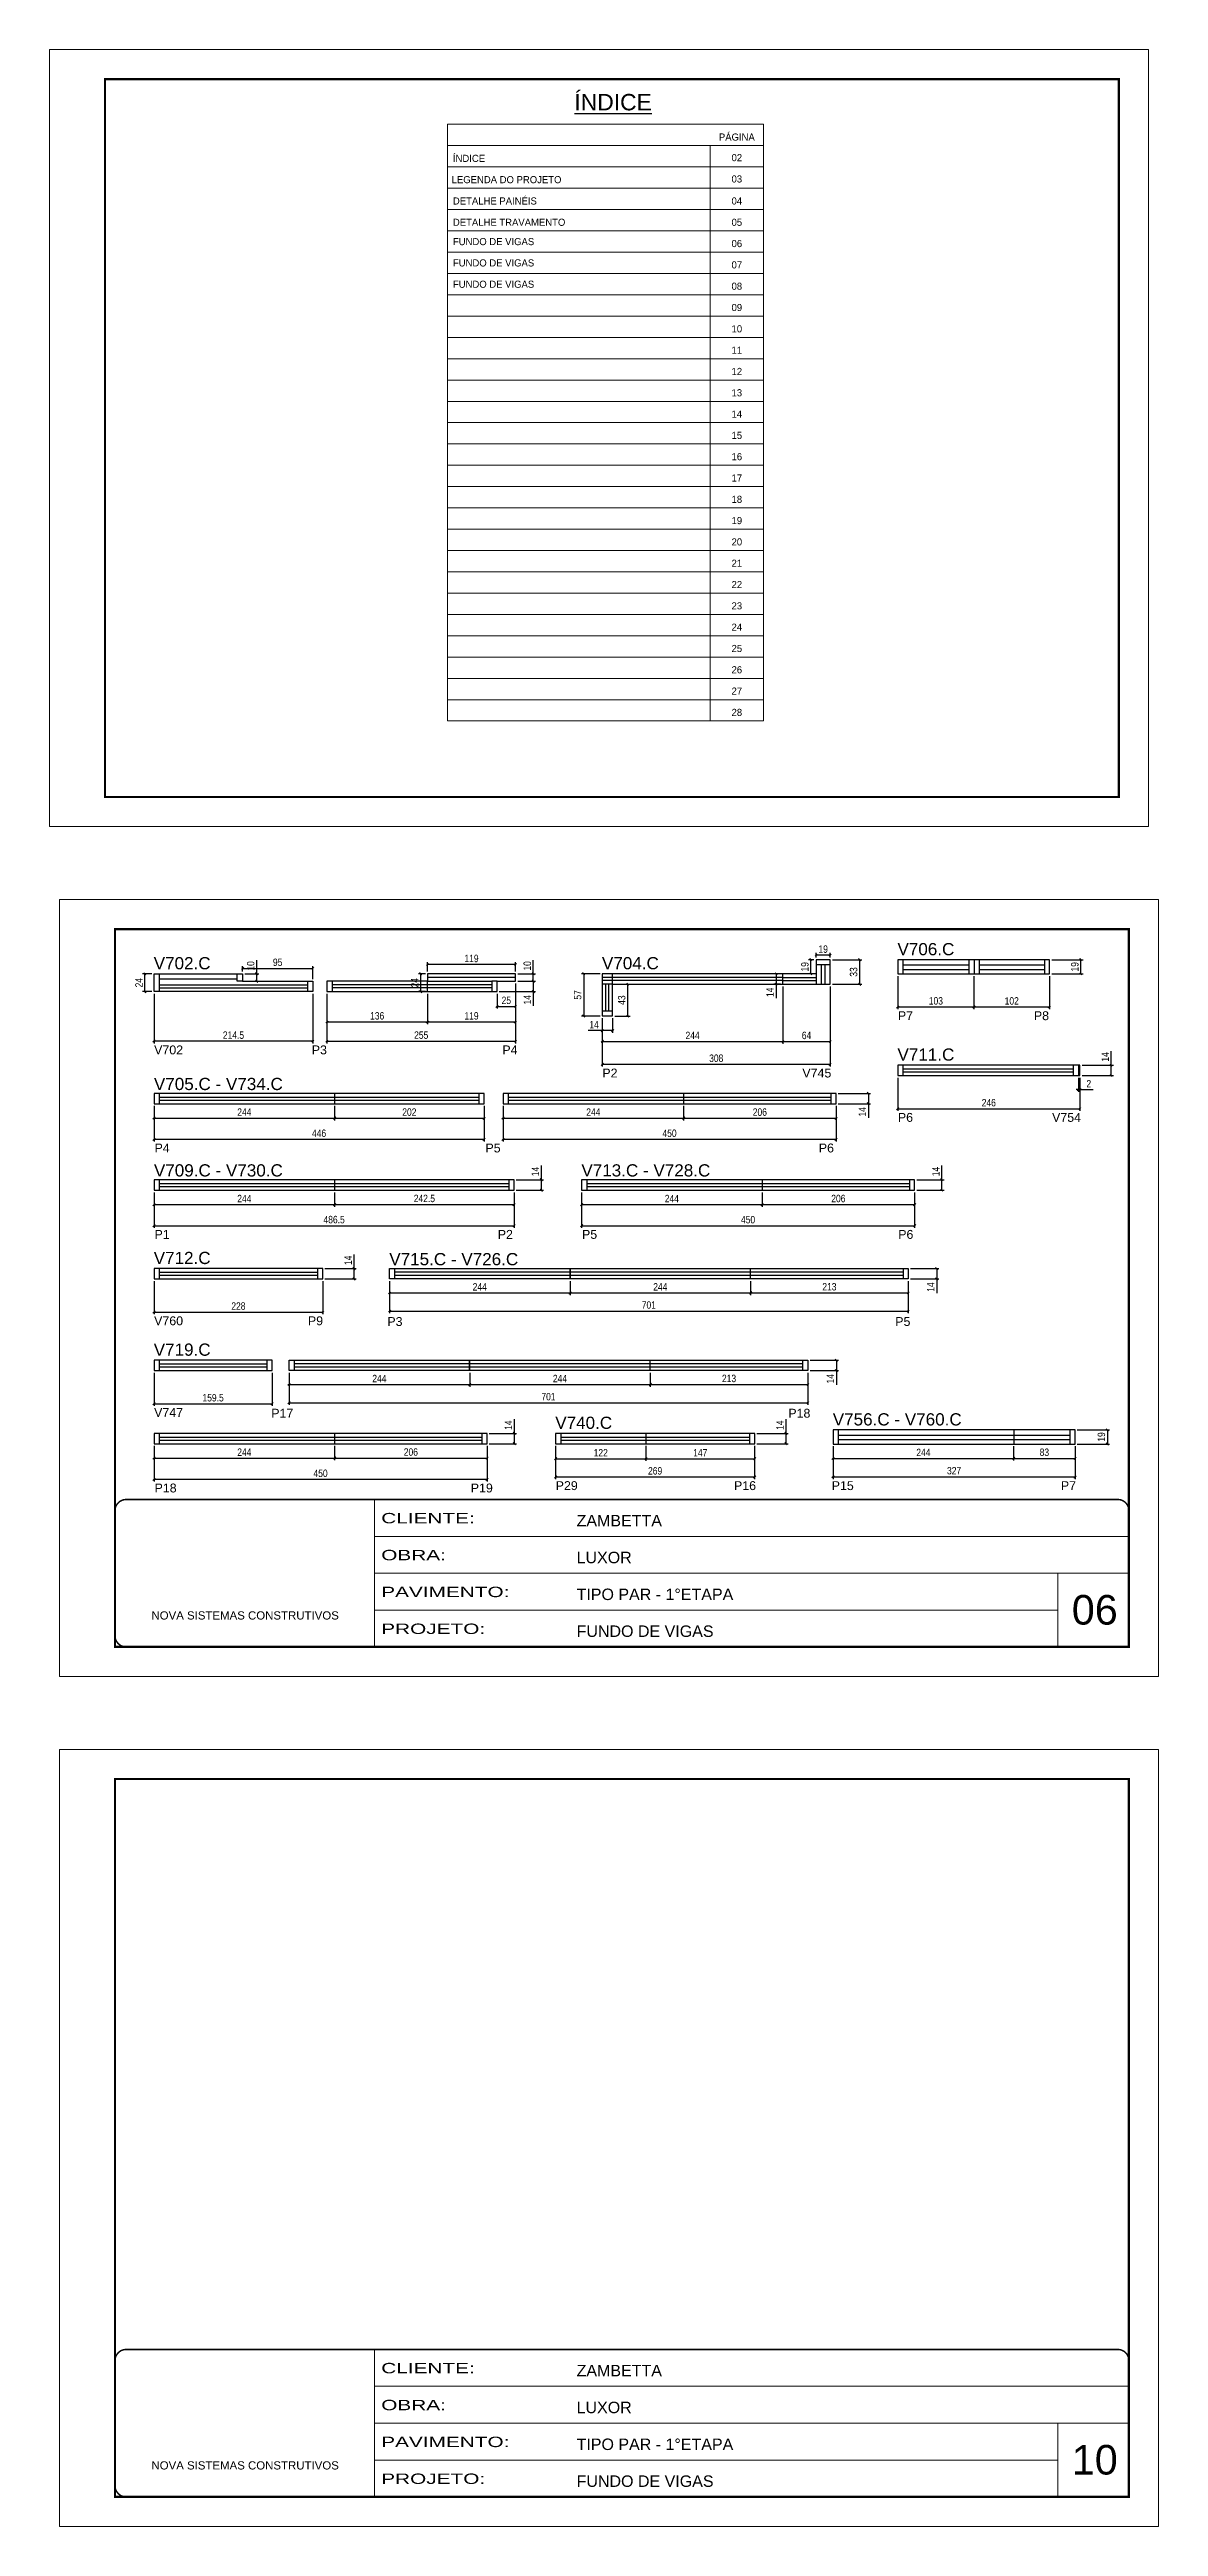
# Model space of a CAD drawing. Extents: x 1959 to 8212, y 239 to 4735.
# Drawn here: x 3544 to 5042, y 1388 to 4735 of the extents above; entities that cross this region are included whole.
import ezdxf
from ezdxf.enums import TextEntityAlignment as Align

# ---------------------------------------------------------------- set-up
doc = ezdxf.new("R2010")
doc.units = 0
doc.linetypes.add('CONTINUO', pattern=[0])
doc.linetypes.add('DASHED', pattern=[0.75, 0.5, -0.25])
for name, color, linetype in [('5', 5, 'Continuous'), ('COTA', 241, 'Continuous'), ('NOMENCLATURA', 7, 'Continuous'), ('Painéis', 200, 'Continuous'), ('SARR_2.2x10', 60, 'Continuous'), ('SARR_2.2x7', 40, 'Continuous'), ('SARR_EDITAR', 141, 'Continuous')]:
    doc.layers.add(name, color=color, linetype=linetype)
for name, color, linetype, lineweight in [('CARIMBO', 255, 'Continuous', 9), ('Folhas', 255, 'Continuous', 9), ('SARRAFO DE PRESSAO', 251, 'DASHED', 9)]:
    doc.layers.add(name, color=color, linetype=linetype, lineweight=lineweight)
doc.styles.add('ARIAL', font='arial.ttf')
doc.styles.add('COTA TECNICA', font='techl___.ttf', dxfattribs={"height": 10})
doc.styles.add('COTA TECNICA-50', font='techl___.ttf', dxfattribs={"height": 10})
doc.styles.get("Standard").update_dxf_attribs({"font": 'arial.ttf'})
doc.styles.add('Tecnologia', font='')
doc.styles.get('Tecnologia').set_extended_font_data('Forgotten Futurist')
doc.dimstyles.new('COTA PAINEL-50', dxfattribs={"dimtxt": 10, "dimasz": 3, "dimexe": 3, "dimexo": 3, "dimgap": 3, "dimtad": 1, "dimdec": 1, "dimzin": 12, "dimdsep": 46, "dimtxsty": 'COTA TECNICA-50', "dimblk1": 'OBLIQUE', "dimblk2": 'OBLIQUE', "dimsah": 1, "dimcen": 0.9, "dimclrd": 4, "dimclre": 4, "dimclrt": 240, "dimadec": 1, "dimazin": 3, "dimtfac": 1, "dimtdec": 1, "dimtmove": 0, "dimatfit": 3, "dimfxl": 1, "dimtolj": 1, "dimtzin": 12, "dimarcsym": 0})
doc.dimstyles.new('PAINEL', dxfattribs={"dimtxt": 10, "dimasz": 3, "dimexe": 3, "dimexo": 3, "dimgap": 3, "dimtad": 1, "dimdec": 1, "dimzin": 12, "dimdsep": 46, "dimtxsty": 'COTA TECNICA', "dimblk1": 'OBLIQUE', "dimblk2": 'OBLIQUE', "dimsah": 1, "dimcen": 0.9, "dimclrd": 4, "dimclre": 4, "dimclrt": 240, "dimadec": 1, "dimazin": 3, "dimtfac": 1, "dimtdec": 1, "dimtmove": 0, "dimatfit": 3, "dimfxl": 1, "dimtolj": 1, "dimtzin": 12, "dimarcsym": 0})

msp = doc.modelspace()

# ---------------------------------------------------------------- texts
at = {"color": 0, "linetype": 'Continuous', "ltscale": 5, "style": 'ARIAL'}
msp.add_text('%%UÍNDICE', height=22.118, dxfattribs=at).set_placement((4305.35, 4653.07), align=Align.CENTER)
at = {"layer": '5', "linetype": 'Continuous'}
for s, rotation, p in [('P7', 0.00004, (4690.13, 3423.6)), ('P8', 359.99996, (4873.9, 3423.6)), ('V702', 0.00004, (3685.09, 3377.4)), ('P3', 0.00004, (3898.13, 3377.4)), ('P4', 0.00004, (4155.65, 3377.4)), ('P2', 0.00004, (4290.78, 3346.12)), ('V745', 0.00004, (4561.05, 3346.12)), ('P6', 0.00004, (4690.13, 3286.18)), ('V754', 359.99996, (4898.51, 3286.18)), ('P4', 359.99996, (3685.65, 3244.84)), ('P5', 359.99996, (4132.81, 3244.84)), ('P6', 359.99996, (4583.25, 3244.84)), ('P1', 359.99996, (3685.65, 3128.07)), ('P2', 359.99996, (4149.45, 3128.07)), ('P5', 359.99996, (4263.3, 3128.07)), ('P6', 359.99996, (4690.6, 3128.07)), ('V760', 0.00004, (3685.09, 3011.31)), ('P9', 359.99996, (3892.9, 3011.31)), ('P3', 359.99996, (4000.26, 3010.32)), ('P5', 359.99996, (4686.59, 3010.32)), ('V747', 0.00004, (3685.09, 2887.41)), ('P17', 359.99996, (3843.39, 2886.42)), ('P18', 359.99996, (4542.1, 2886.42)), ('P18', 359.99996, (3685.65, 2785.38)), ('P19', 359.99996, (4112.95, 2785.38)), ('P29', 0.00004, (4227.71, 2788.58)), ('P16', 359.99996, (4468.68, 2788.58)), ('P15', 359.99996, (4600.73, 2788.57)), ('P7', 359.99996, (4910.36, 2788.57))]:
    msp.add_text(s, height=12, rotation=rotation, dxfattribs=at).set_placement(p)
at = {"layer": 'CARIMBO', "style": 'Tecnologia'}
for s, p in [('PÁGINA', (4472.53, 4612.18)), ('02', (4472.53, 4584.35)), ('03', (4472.53, 4555.55)), ('04', (4472.53, 4525.79)), ('05', (4472.53, 4496.99)), ('06', (4472.53, 4468.2)), ('07', (4472.53, 4439.4)), ('08', (4472.53, 4410.61)), ('09', (4472.53, 4381.81)), ('10', (4472.53, 4353.01)), ('11', (4472.53, 4324.22)), ('12', (4472.53, 4295.42)), ('13', (4472.53, 4266.62)), ('14', (4472.53, 4237.83)), ('15', (4472.53, 4209.03)), ('16', (4472.53, 4180.24)), ('17', (4472.53, 4151.44)), ('18', (4472.53, 4122.64)), ('19', (4472.53, 4093.85)), ('20', (4472.53, 4065.05)), ('21', (4472.53, 4036.25)), ('22', (4472.53, 4007.46)), ('23', (4472.53, 3978.66)), ('24', (4472.53, 3949.87)), ('25', (4472.53, 3921.07)), ('26', (4472.53, 3892.27)), ('27', (4472.53, 3863.48)), ('28', (4472.53, 3834.68))]:
    msp.add_text(s, height=9.599, dxfattribs=at).set_placement(p, align=Align.CENTER)
at = {"layer": 'CARIMBO'}
for s, height, style, p in [('ÍNDICE', 9.599, 'Tecnologia', (4088.86, 4583.38)), ('LEGENDA DO PROJETO', 9.5987, 'Tecnologia', (4087.15, 4554.59)), ('DETALHE PAINÉIS', 9.5987, 'Tecnologia', (4088.86, 4525.79)), ('DETALHE TRAVAMENTO', 9.5987, 'Tecnologia', (4088.86, 4496.99)), ('FUNDO DE VIGAS', 9.5987, 'Tecnologia', (4088.86, 4470.87)), ('FUNDO DE VIGAS', 9.5987, 'Tecnologia', (4088.86, 4442.08)), ('FUNDO DE VIGAS', 9.5987, 'Tecnologia', (4088.86, 4413.28)), ('06', 40, 'ARIAL', (4925.13, 2606.79)), ('10', 40, 'ARIAL', (4925.13, 1458.21))]:
    msp.add_text(s, height=height, dxfattribs=dict(at, style=style)).set_placement(p)
at = {"layer": 'NOMENCLATURA', "linetype": 'Continuous'}
for s, p in [('V706.C', (4689.58, 3511.29)), ('V702.C', (3684.54, 3492.29)), ('V704.C', (4290.22, 3492.29)), ('V711.C', (4689.58, 3368.87)), ('V705.C - V734.C', (3684.81, 3329.12)), ('V709.C - V730.C', (3684.81, 3212.34)), ('V713.C - V728.C', (4262.45, 3212.34)), ('V712.C', (3684.54, 3094.01)), ('V715.C - V726.C', (4002.88, 3092.38)), ('V719.C', (3684.54, 2970.1)), ('V740.C', (4227.16, 2871.27)), ('V756.C - V760.C', (4602.15, 2875.88))]:
    msp.add_text(s, height=16.5, dxfattribs=at).set_placement(p)

# ---------------------------------------------------------------- blocks, each defined once
blk = doc.blocks.new('9999999999')
at = {"color": 30, "linetype": 'CONTINUO'}
for p, q in [((98564.6, 34230.2), (98564.6, 34429.4)), ((98564.6, 34379.6), (99584, 34379.6)), ((98564.6, 34329.8), (99488, 34329.8)), ((99584, 34329.8), (99488, 34329.8)), ((99488, 34329.8), (99488, 34230.2)), ((98564.6, 34280), (99488, 34280))]:
    blk.add_line(p, q, dxfattribs=at)
at = {"color": 30, "linetype": 'CONTINUO', "const_width": 2}
blk.add_lwpolyline([(99584, 34230.2), (99584, 34414.4, 0.414214), (99569, 34429.4), (98229, 34429.4, 0.414214), (98214, 34414.4), (98214, 34245.2, 0.414214), (98229, 34230.2), (99584, 34230.2)], format="xyb", dxfattribs=at)
at = {"layer": 'Folhas'}
blk.add_lwpolyline([(98139, 34190.2), (99624, 34190.2), (99624, 35240.2), (98139, 35240.2)], close=True, dxfattribs=at)
at = {"layer": 'Folhas', "color": 30, "const_width": 3}
blk.add_lwpolyline([(98214, 34230.2), (99584, 34230.2), (99584, 35200.2), (98214, 35200.2)], close=True, dxfattribs=at)
at = {"color": 7, "linetype": 'Continuous', "ltscale": 5, "style": 'ARIAL'}
for s, height, p in [('ZAMBETTA', 15.48, (98837.7, 34393.1)), ('LUXOR', 15.48, (98837.7, 34343.3)), ('TIPO PAR - 1°ETAPA', 15.483, (98837.7, 34293.5)), ('NOVA SISTEMAS CONSTRUTIVOS', 11.059, (98263.2, 34267.2)), ('FUNDO DE VIGAS', 15.483, (98837.7, 34243.7))]:
    blk.add_text(s, height=height, dxfattribs=at).set_placement(p)
at = {"layer": 'Folhas', "color": 7, "style": 'Tecnologia', "width": 1.5}
for s, p in [('CLIENTE:', (98573.7, 34397.2)), ('OBRA:', (98573.7, 34347.3)), ('PAVIMENTO:', (98573.7, 34297.5)), ('PROJETO:', (98573.7, 34247.7))]:
    blk.add_text(s, height=14, dxfattribs=at).set_placement(p)
blk = doc.blocks.new('_Oblique')
at = {"color": 0, "linetype": 'ByBlock', "lineweight": -2}
blk.add_line((-0.5, -0.5), (0.5, 0.5), dxfattribs=at)
blk = doc.blocks.new('*D11')
at = {"layer": 'COTA', "color": 4, "lineweight": -2, "transparency": 16777216}
for p, q in [((3685, 3459.2), (3685, 3392.2)), ((3899.5, 3459.2), (3899.5, 3392.2)), ((3899.5, 3395.2), (3685, 3395.2))]:
    blk.add_line(p, q, dxfattribs=at)
at = {"layer": 'Defpoints', "color": 0, "transparency": 16777216}
for p in [(3685, 3462.2), (3899.5, 3462.2), (3685, 3395.2)]:
    blk.add_point(p, dxfattribs=at)
at = {"layer": 'COTA', "color": 4, "lineweight": -2, "transparency": 16777216, "xscale": 3, "yscale": 3, "zscale": 3, "rotation": 180}
blk.add_blockref('_Oblique', (3685, 3395.2), dxfattribs=at)
at = {"layer": 'COTA', "color": 4, "lineweight": -2, "transparency": 16777216, "xscale": 3, "yscale": 3, "zscale": 3}
blk.add_blockref('_Oblique', (3899.5, 3395.2), dxfattribs=at)
at = {"layer": 'COTA', "color": 240, "transparency": 16777216, "insert": (3792.3, 3403.3), "char_height": 10, "attachment_point": 5, "style": 'COTA TECNICA'}
blk.add_mtext('\\A1;214.5', dxfattribs=at)
blk = doc.blocks.new('*D12')
at = {"layer": 'COTA', "color": 4, "lineweight": -2, "transparency": 16777216}
for p, q in [((3918.5, 3459.2), (3918.5, 3392.2)), ((4173.5, 3473.2), (4173.5, 3392.2)), ((3918.5, 3395.2), (4173.5, 3395.2))]:
    blk.add_line(p, q, dxfattribs=at)
at = {"layer": 'Defpoints', "color": 0, "transparency": 16777216}
for p in [(3918.5, 3462.2), (4173.5, 3476.2), (4173.5, 3395.2)]:
    blk.add_point(p, dxfattribs=at)
at = {"layer": 'COTA', "color": 4, "lineweight": -2, "transparency": 16777216, "xscale": 3, "yscale": 3, "zscale": 3, "rotation": 180}
blk.add_blockref('_Oblique', (3918.5, 3395.2), dxfattribs=at)
at = {"layer": 'COTA', "color": 4, "lineweight": -2, "transparency": 16777216, "xscale": 3, "yscale": 3, "zscale": 3}
blk.add_blockref('_Oblique', (4173.5, 3395.2), dxfattribs=at)
at = {"layer": 'COTA', "color": 240, "transparency": 16777216, "insert": (4046, 3403.3), "char_height": 10, "attachment_point": 5, "style": 'COTA TECNICA'}
blk.add_mtext('\\A1;255', dxfattribs=at)
blk = doc.blocks.new('*D13')
at = {"layer": 'COTA', "color": 4, "lineweight": -2, "transparency": 16777216}
for p, q in [((3682, 3486.2), (3669.6, 3486.2)), ((3672.6, 3462.2), (3672.6, 3486.2)), ((3682, 3462.2), (3669.6, 3462.2))]:
    blk.add_line(p, q, dxfattribs=at)
at = {"layer": 'Defpoints', "color": 0, "transparency": 16777216}
for p in [(3672.6, 3486.2), (3685, 3486.2), (3685, 3462.2)]:
    blk.add_point(p, dxfattribs=at)
at = {"layer": 'COTA', "color": 4, "lineweight": -2, "transparency": 16777216, "xscale": 3, "yscale": 3, "zscale": 3}
for p, rotation in [((3672.6, 3486.2), 90), ((3672.6, 3462.2), 270)]:
    blk.add_blockref('_Oblique', p, dxfattribs=dict(at, rotation=rotation))
at = {"layer": 'COTA', "color": 240, "transparency": 16777216, "insert": (3664.6, 3474.2), "char_height": 10, "attachment_point": 5, "rotation": 90, "style": 'COTA TECNICA'}
blk.add_mtext('\\A1;24', dxfattribs=at)
blk = doc.blocks.new('*D14')
at = {"layer": 'COTA', "color": 4, "lineweight": -2, "transparency": 16777216}
for p, q in [((3918.5, 3459.2), (3918.5, 3418.2)), ((4054.5, 3459.2), (4054.5, 3418.2)), ((3918.5, 3421.2), (4054.5, 3421.2))]:
    blk.add_line(p, q, dxfattribs=at)
at = {"layer": 'Defpoints', "color": 0, "transparency": 16777216}
for p in [(3918.5, 3462.2), (4054.5, 3462.2), (4054.5, 3421.2)]:
    blk.add_point(p, dxfattribs=at)
at = {"layer": 'COTA', "color": 4, "lineweight": -2, "transparency": 16777216, "xscale": 3, "yscale": 3, "zscale": 3, "rotation": 180}
blk.add_blockref('_Oblique', (3918.5, 3421.2), dxfattribs=at)
at = {"layer": 'COTA', "color": 4, "lineweight": -2, "transparency": 16777216, "xscale": 3, "yscale": 3, "zscale": 3}
blk.add_blockref('_Oblique', (4054.5, 3421.2), dxfattribs=at)
at = {"layer": 'COTA', "color": 240, "transparency": 16777216, "insert": (3986.5, 3429.4), "char_height": 10, "attachment_point": 5, "style": 'COTA TECNICA'}
blk.add_mtext('\\A1;136', dxfattribs=at)
blk = doc.blocks.new('*D15')
at = {"layer": 'COTA', "color": 4, "lineweight": -2, "transparency": 16777216}
for p, q in [((4054.5, 3459.2), (4054.5, 3418.2)), ((4173.5, 3473.2), (4173.5, 3418.2)), ((4054.5, 3421.2), (4173.5, 3421.2))]:
    blk.add_line(p, q, dxfattribs=at)
at = {"layer": 'Defpoints', "color": 0, "transparency": 16777216}
for p in [(4054.5, 3462.2), (4173.5, 3476.2), (4173.5, 3421.2)]:
    blk.add_point(p, dxfattribs=at)
at = {"layer": 'COTA', "color": 4, "lineweight": -2, "transparency": 16777216, "xscale": 3, "yscale": 3, "zscale": 3, "rotation": 180}
blk.add_blockref('_Oblique', (4054.5, 3421.2), dxfattribs=at)
at = {"layer": 'COTA', "color": 4, "lineweight": -2, "transparency": 16777216, "xscale": 3, "yscale": 3, "zscale": 3}
blk.add_blockref('_Oblique', (4173.5, 3421.2), dxfattribs=at)
at = {"layer": 'COTA', "color": 240, "transparency": 16777216, "insert": (4114, 3429.3), "char_height": 10, "attachment_point": 5, "style": 'COTA TECNICA'}
blk.add_mtext('\\A1;119', dxfattribs=at)
blk = doc.blocks.new('*D16')
at = {"layer": 'COTA', "color": 4, "lineweight": -2, "transparency": 16777216}
for p, q in [((4176.5, 3486.2), (4200.5, 3486.2)), ((4197.5, 3486.2), (4197.5, 3504.7)), ((4197.5, 3476.2), (4197.5, 3486.2)), ((4176.5, 3476.2), (4200.5, 3476.2))]:
    blk.add_line(p, q, dxfattribs=at)
at = {"layer": 'Defpoints', "color": 0, "transparency": 16777216}
for p in [(4173.5, 3486.2), (4197.5, 3486.2), (4173.5, 3476.2)]:
    blk.add_point(p, dxfattribs=at)
at = {"layer": 'COTA', "color": 4, "lineweight": -2, "transparency": 16777216, "xscale": 3, "yscale": 3, "zscale": 3}
for p, rotation in [((4197.5, 3486.2), 90), ((4197.5, 3476.2), 270)]:
    blk.add_blockref('_Oblique', p, dxfattribs=dict(at, rotation=rotation))
at = {"layer": 'COTA', "color": 240, "transparency": 16777216, "insert": (4189.4, 3496.9), "char_height": 10, "attachment_point": 5, "rotation": 90, "style": 'COTA TECNICA'}
blk.add_mtext('\\A1;10', dxfattribs=at)
blk = doc.blocks.new('*D17')
at = {"layer": 'COTA', "color": 4, "lineweight": -2, "transparency": 16777216}
for p, q in [((4054.5, 3489.2), (4054.5, 3501.8)), ((4173.5, 3498.8), (4054.5, 3498.8)), ((4173.5, 3489.2), (4173.5, 3501.8))]:
    blk.add_line(p, q, dxfattribs=at)
at = {"layer": 'Defpoints', "color": 0, "transparency": 16777216}
for p in [(4054.5, 3498.8), (4054.5, 3486.2), (4173.5, 3486.2)]:
    blk.add_point(p, dxfattribs=at)
at = {"layer": 'COTA', "color": 4, "lineweight": -2, "transparency": 16777216, "xscale": 3, "yscale": 3, "zscale": 3, "rotation": 180}
blk.add_blockref('_Oblique', (4054.5, 3498.8), dxfattribs=at)
at = {"layer": 'COTA', "color": 4, "lineweight": -2, "transparency": 16777216, "xscale": 3, "yscale": 3, "zscale": 3}
blk.add_blockref('_Oblique', (4173.5, 3498.8), dxfattribs=at)
at = {"layer": 'COTA', "color": 240, "transparency": 16777216, "insert": (4114, 3506.9), "char_height": 10, "attachment_point": 5, "style": 'COTA TECNICA'}
blk.add_mtext('\\A1;119', dxfattribs=at)
blk = doc.blocks.new('*D18')
at = {"layer": 'COTA', "color": 4, "lineweight": -2, "transparency": 16777216}
for p, q in [((3804.5, 3489.2), (3804.5, 3496.6)), ((3804.5, 3493.6), (3899.5, 3493.6)), ((3899.5, 3479.2), (3899.5, 3496.6))]:
    blk.add_line(p, q, dxfattribs=at)
at = {"layer": 'Defpoints', "color": 0, "transparency": 16777216}
for p in [(3804.5, 3486.2), (3899.5, 3493.6), (3899.5, 3476.2)]:
    blk.add_point(p, dxfattribs=at)
at = {"layer": 'COTA', "color": 4, "lineweight": -2, "transparency": 16777216, "xscale": 3, "yscale": 3, "zscale": 3, "rotation": 180}
blk.add_blockref('_Oblique', (3804.5, 3493.6), dxfattribs=at)
at = {"layer": 'COTA', "color": 4, "lineweight": -2, "transparency": 16777216, "xscale": 3, "yscale": 3, "zscale": 3}
blk.add_blockref('_Oblique', (3899.5, 3493.6), dxfattribs=at)
at = {"layer": 'COTA', "color": 240, "transparency": 16777216, "insert": (3852, 3501.7), "char_height": 10, "attachment_point": 5, "style": 'COTA TECNICA'}
blk.add_mtext('\\A1;95', dxfattribs=at)
blk = doc.blocks.new('*D19')
at = {"layer": 'COTA', "color": 4, "lineweight": -2, "transparency": 16777216}
for p, q in [((3807.5, 3486.2), (3826.7, 3486.2)), ((3823.7, 3486.2), (3823.7, 3504.7)), ((3823.7, 3476.2), (3823.7, 3486.2)), ((3807.5, 3476.2), (3826.7, 3476.2))]:
    blk.add_line(p, q, dxfattribs=at)
at = {"layer": 'Defpoints', "color": 0, "transparency": 16777216}
for p in [(3804.5, 3486.2), (3823.7, 3486.2), (3804.5, 3476.2)]:
    blk.add_point(p, dxfattribs=at)
at = {"layer": 'COTA', "color": 4, "lineweight": -2, "transparency": 16777216, "xscale": 3, "yscale": 3, "zscale": 3}
for p, rotation in [((3823.7, 3486.2), 90), ((3823.7, 3476.2), 270)]:
    blk.add_blockref('_Oblique', p, dxfattribs=dict(at, rotation=rotation))
at = {"layer": 'COTA', "color": 240, "transparency": 16777216, "insert": (3815.6, 3496.9), "char_height": 10, "attachment_point": 5, "rotation": 90, "style": 'COTA TECNICA'}
blk.add_mtext('\\A1;10', dxfattribs=at)
blk = doc.blocks.new('*D20')
at = {"layer": 'COTA', "color": 4, "lineweight": -2, "transparency": 16777216}
for p, q in [((4151.5, 3462.2), (4200.5, 3462.2)), ((4176.5, 3476.2), (4200.5, 3476.2)), ((4197.5, 3476.2), (4197.5, 3462.2)), ((4197.5, 3462.2), (4197.5, 3443.1))]:
    blk.add_line(p, q, dxfattribs=at)
at = {"layer": 'Defpoints', "color": 0, "transparency": 16777216}
for p in [(4148.5, 3462.2), (4173.5, 3476.2), (4197.5, 3462.2)]:
    blk.add_point(p, dxfattribs=at)
at = {"layer": 'COTA', "color": 4, "lineweight": -2, "transparency": 16777216, "xscale": 3, "yscale": 3, "zscale": 3}
for p, rotation in [((4197.5, 3476.2), 90), ((4197.5, 3462.2), 270)]:
    blk.add_blockref('_Oblique', p, dxfattribs=dict(at, rotation=rotation))
at = {"layer": 'COTA', "color": 240, "transparency": 16777216, "insert": (4189.4, 3451.2), "char_height": 10, "attachment_point": 5, "rotation": 90, "style": 'COTA TECNICA'}
blk.add_mtext('\\A1;14', dxfattribs=at)
blk = doc.blocks.new('*D21')
at = {"layer": 'COTA', "color": 4, "lineweight": -2, "transparency": 16777216}
for p, q in [((4148.5, 3459.2), (4148.5, 3439.2)), ((4173.5, 3473.2), (4173.5, 3439.2)), ((4148.5, 3442.2), (4173.5, 3442.2))]:
    blk.add_line(p, q, dxfattribs=at)
at = {"layer": 'Defpoints', "color": 0, "transparency": 16777216}
for p in [(4148.5, 3462.2), (4173.5, 3476.2), (4173.5, 3442.2)]:
    blk.add_point(p, dxfattribs=at)
at = {"layer": 'COTA', "color": 4, "lineweight": -2, "transparency": 16777216, "xscale": 3, "yscale": 3, "zscale": 3, "rotation": 180}
blk.add_blockref('_Oblique', (4148.5, 3442.2), dxfattribs=at)
at = {"layer": 'COTA', "color": 4, "lineweight": -2, "transparency": 16777216, "xscale": 3, "yscale": 3, "zscale": 3}
blk.add_blockref('_Oblique', (4173.5, 3442.2), dxfattribs=at)
at = {"layer": 'COTA', "color": 240, "transparency": 16777216, "insert": (4161, 3450.3), "char_height": 10, "attachment_point": 5, "style": 'COTA TECNICA'}
blk.add_mtext('\\A1;25', dxfattribs=at)
blk = doc.blocks.new('*D22')
at = {"layer": 'COTA', "color": 4, "lineweight": -2, "transparency": 16777216}
for p, q in [((4287.7, 3486.2), (4262.6, 3486.2)), ((4265.6, 3486.2), (4265.6, 3429.2)), ((4287.7, 3429.2), (4262.6, 3429.2))]:
    blk.add_line(p, q, dxfattribs=at)
at = {"layer": 'Defpoints', "color": 0, "transparency": 16777216}
for p in [(4290.7, 3486.2), (4265.6, 3429.2), (4290.7, 3429.2)]:
    blk.add_point(p, dxfattribs=at)
at = {"layer": 'COTA', "color": 4, "lineweight": -2, "transparency": 16777216, "xscale": 3, "yscale": 3, "zscale": 3}
for p, rotation in [((4265.6, 3486.2), 90), ((4265.6, 3429.2), 270)]:
    blk.add_blockref('_Oblique', p, dxfattribs=dict(at, rotation=rotation))
at = {"layer": 'COTA', "color": 240, "transparency": 16777216, "insert": (4257.5, 3457.7), "char_height": 10, "attachment_point": 5, "rotation": 90, "style": 'COTA TECNICA'}
blk.add_mtext('\\A1;57', dxfattribs=at)
blk = doc.blocks.new('*D23')
at = {"layer": 'COTA', "color": 4, "lineweight": -2, "transparency": 16777216}
for p, q in [((4601.7, 3505.2), (4641.5, 3505.2)), ((4638.5, 3505.2), (4638.5, 3472.2)), ((4601.7, 3472.2), (4641.5, 3472.2))]:
    blk.add_line(p, q, dxfattribs=at)
at = {"layer": 'Defpoints', "color": 0, "transparency": 16777216}
for p in [(4598.7, 3505.2), (4598.7, 3472.2), (4638.5, 3472.2)]:
    blk.add_point(p, dxfattribs=at)
at = {"layer": 'COTA', "color": 4, "lineweight": -2, "transparency": 16777216, "xscale": 3, "yscale": 3, "zscale": 3}
for p, rotation in [((4638.5, 3505.2), 90), ((4638.5, 3472.2), 270)]:
    blk.add_blockref('_Oblique', p, dxfattribs=dict(at, rotation=rotation))
at = {"layer": 'COTA', "color": 240, "transparency": 16777216, "insert": (4630.3, 3488.7), "char_height": 10, "attachment_point": 5, "rotation": 90, "style": 'COTA TECNICA'}
blk.add_mtext('\\A1;33', dxfattribs=at)
blk = doc.blocks.new('*D24')
at = {"layer": 'COTA', "color": 4, "lineweight": -2, "transparency": 16777216}
for p, q in [((4579.7, 3508.2), (4579.7, 3514.4)), ((4598.7, 3511.4), (4579.7, 3511.4)), ((4598.7, 3508.2), (4598.7, 3514.4))]:
    blk.add_line(p, q, dxfattribs=at)
at = {"layer": 'Defpoints', "color": 0, "transparency": 16777216}
for p in [(4579.7, 3511.4), (4579.7, 3505.2), (4598.7, 3505.2)]:
    blk.add_point(p, dxfattribs=at)
at = {"layer": 'COTA', "color": 4, "lineweight": -2, "transparency": 16777216, "xscale": 3, "yscale": 3, "zscale": 3, "rotation": 180}
blk.add_blockref('_Oblique', (4579.7, 3511.4), dxfattribs=at)
at = {"layer": 'COTA', "color": 4, "lineweight": -2, "transparency": 16777216, "xscale": 3, "yscale": 3, "zscale": 3}
blk.add_blockref('_Oblique', (4598.7, 3511.4), dxfattribs=at)
at = {"layer": 'COTA', "color": 240, "transparency": 16777216, "insert": (4589.2, 3519.5), "char_height": 10, "attachment_point": 5, "style": 'COTA TECNICA'}
blk.add_mtext('\\A1;19', dxfattribs=at)
blk = doc.blocks.new('*D25')
at = {"layer": 'COTA', "color": 4, "lineweight": -2, "transparency": 16777216}
for p, q in [((4576.7, 3505.2), (4569.5, 3505.2)), ((4576.7, 3486.2), (4569.5, 3486.2)), ((4572.5, 3486.2), (4572.5, 3505.2))]:
    blk.add_line(p, q, dxfattribs=at)
at = {"layer": 'Defpoints', "color": 0, "transparency": 16777216}
for p in [(4572.5, 3505.2), (4579.7, 3505.2), (4579.7, 3486.2)]:
    blk.add_point(p, dxfattribs=at)
at = {"layer": 'COTA', "color": 4, "lineweight": -2, "transparency": 16777216, "xscale": 3, "yscale": 3, "zscale": 3}
for p, rotation in [((4572.5, 3505.2), 90), ((4572.5, 3486.2), 270)]:
    blk.add_blockref('_Oblique', p, dxfattribs=dict(at, rotation=rotation))
at = {"layer": 'COTA', "color": 240, "transparency": 16777216, "insert": (4564.5, 3495.7), "char_height": 10, "attachment_point": 5, "rotation": 90, "style": 'COTA TECNICA'}
blk.add_mtext('\\A1;19', dxfattribs=at)
blk = doc.blocks.new('*D26')
at = {"layer": 'COTA', "color": 4, "lineweight": -2, "transparency": 16777216}
for p, q in [((4598.7, 3469.2), (4598.7, 3360.9)), ((4290.7, 3426.2), (4290.7, 3360.9)), ((4290.7, 3363.9), (4598.7, 3363.9))]:
    blk.add_line(p, q, dxfattribs=at)
at = {"layer": 'Defpoints', "color": 0, "transparency": 16777216}
for p in [(4598.7, 3472.2), (4290.7, 3429.2), (4598.7, 3363.9)]:
    blk.add_point(p, dxfattribs=at)
at = {"layer": 'COTA', "color": 4, "lineweight": -2, "transparency": 16777216, "xscale": 3, "yscale": 3, "zscale": 3, "rotation": 180}
blk.add_blockref('_Oblique', (4290.7, 3363.9), dxfattribs=at)
at = {"layer": 'COTA', "color": 4, "lineweight": -2, "transparency": 16777216, "xscale": 3, "yscale": 3, "zscale": 3}
blk.add_blockref('_Oblique', (4598.7, 3363.9), dxfattribs=at)
at = {"layer": 'COTA', "color": 240, "transparency": 16777216, "insert": (4444.7, 3372.1), "char_height": 10, "attachment_point": 5, "style": 'COTA TECNICA'}
blk.add_mtext('\\A1;308', dxfattribs=at)
blk = doc.blocks.new('*D27')
at = {"layer": 'COTA', "color": 4, "lineweight": -2, "transparency": 16777216}
for p, q in [((4534.7, 3469.2), (4534.7, 3391.8)), ((4290.7, 3426.2), (4290.7, 3391.8)), ((4290.7, 3394.8), (4534.7, 3394.8))]:
    blk.add_line(p, q, dxfattribs=at)
at = {"layer": 'Defpoints', "color": 0, "transparency": 16777216}
for p in [(4534.7, 3472.2), (4290.7, 3429.2), (4534.7, 3394.8)]:
    blk.add_point(p, dxfattribs=at)
at = {"layer": 'COTA', "color": 4, "lineweight": -2, "transparency": 16777216, "xscale": 3, "yscale": 3, "zscale": 3, "rotation": 180}
blk.add_blockref('_Oblique', (4290.7, 3394.8), dxfattribs=at)
at = {"layer": 'COTA', "color": 4, "lineweight": -2, "transparency": 16777216, "xscale": 3, "yscale": 3, "zscale": 3}
blk.add_blockref('_Oblique', (4534.7, 3394.8), dxfattribs=at)
at = {"layer": 'COTA', "color": 240, "transparency": 16777216, "insert": (4412.7, 3402.9), "char_height": 10, "attachment_point": 5, "style": 'COTA TECNICA'}
blk.add_mtext('\\A1;244', dxfattribs=at)
blk = doc.blocks.new('*D28')
at = {"layer": 'COTA', "color": 4, "lineweight": -2, "transparency": 16777216}
for p, q in [((4534.7, 3469.2), (4534.7, 3391.8)), ((4598.7, 3469.2), (4598.7, 3391.8)), ((4534.7, 3394.8), (4598.7, 3394.8))]:
    blk.add_line(p, q, dxfattribs=at)
at = {"layer": 'Defpoints', "color": 0, "transparency": 16777216}
for p in [(4534.7, 3472.2), (4598.7, 3472.2), (4598.7, 3394.8)]:
    blk.add_point(p, dxfattribs=at)
at = {"layer": 'COTA', "color": 4, "lineweight": -2, "transparency": 16777216, "xscale": 3, "yscale": 3, "zscale": 3, "rotation": 180}
blk.add_blockref('_Oblique', (4534.7, 3394.8), dxfattribs=at)
at = {"layer": 'COTA', "color": 4, "lineweight": -2, "transparency": 16777216, "xscale": 3, "yscale": 3, "zscale": 3}
blk.add_blockref('_Oblique', (4598.7, 3394.8), dxfattribs=at)
at = {"layer": 'COTA', "color": 240, "transparency": 16777216, "insert": (4566.7, 3402.9), "char_height": 10, "attachment_point": 5, "style": 'COTA TECNICA'}
blk.add_mtext('\\A1;64', dxfattribs=at)
blk = doc.blocks.new('*D29')
at = {"layer": 'COTA', "color": 4, "lineweight": -2, "transparency": 16777216}
for p, q in [((4290.7, 3426.2), (4290.7, 3406.5)), ((4304.7, 3426.2), (4304.7, 3406.5)), ((4290.7, 3409.5), (4271.6, 3409.5)), ((4304.7, 3409.5), (4290.7, 3409.5))]:
    blk.add_line(p, q, dxfattribs=at)
at = {"layer": 'Defpoints', "color": 0, "transparency": 16777216}
for p in [(4290.7, 3429.2), (4304.7, 3429.2), (4290.7, 3409.5)]:
    blk.add_point(p, dxfattribs=at)
at = {"layer": 'COTA', "color": 4, "lineweight": -2, "transparency": 16777216, "xscale": 3, "yscale": 3, "zscale": 3, "rotation": 180}
blk.add_blockref('_Oblique', (4290.7, 3409.5), dxfattribs=at)
at = {"layer": 'COTA', "color": 4, "lineweight": -2, "transparency": 16777216, "xscale": 3, "yscale": 3, "zscale": 3}
blk.add_blockref('_Oblique', (4304.7, 3409.5), dxfattribs=at)
at = {"layer": 'COTA', "color": 240, "transparency": 16777216, "insert": (4279.6, 3417.5), "char_height": 10, "attachment_point": 5, "style": 'COTA TECNICA'}
blk.add_mtext('\\A1;14', dxfattribs=at)
blk = doc.blocks.new('*D30')
at = {"layer": 'COTA', "color": 4, "lineweight": -2, "transparency": 16777216}
for p, q in [((4307.7, 3472.2), (4328.2, 3472.2)), ((4325.2, 3429.2), (4325.2, 3472.2)), ((4307.7, 3429.2), (4328.2, 3429.2))]:
    blk.add_line(p, q, dxfattribs=at)
at = {"layer": 'Defpoints', "color": 0, "transparency": 16777216}
for p in [(4304.7, 3472.2), (4325.2, 3472.2), (4304.7, 3429.2)]:
    blk.add_point(p, dxfattribs=at)
at = {"layer": 'COTA', "color": 4, "lineweight": -2, "transparency": 16777216, "xscale": 3, "yscale": 3, "zscale": 3}
for p, rotation in [((4325.2, 3472.2), 90), ((4325.2, 3429.2), 270)]:
    blk.add_blockref('_Oblique', p, dxfattribs=dict(at, rotation=rotation))
at = {"layer": 'COTA', "color": 240, "transparency": 16777216, "insert": (4317, 3450.7), "char_height": 10, "attachment_point": 5, "rotation": 90, "style": 'COTA TECNICA'}
blk.add_mtext('\\A1;43', dxfattribs=at)
blk = doc.blocks.new('*D31')
at = {"layer": 'COTA', "color": 4, "lineweight": -2, "transparency": 16777216}
for p, q in [((4531.7, 3486.2), (4522.6, 3486.2)), ((4525.6, 3486.2), (4525.6, 3472.2)), ((4531.7, 3472.2), (4522.6, 3472.2)), ((4525.6, 3472.2), (4525.6, 3453.1))]:
    blk.add_line(p, q, dxfattribs=at)
at = {"layer": 'Defpoints', "color": 0, "transparency": 16777216}
for p in [(4534.7, 3486.2), (4525.6, 3472.2), (4534.7, 3472.2)]:
    blk.add_point(p, dxfattribs=at)
at = {"layer": 'COTA', "color": 4, "lineweight": -2, "transparency": 16777216, "xscale": 3, "yscale": 3, "zscale": 3}
for p, rotation in [((4525.6, 3486.2), 90), ((4525.6, 3472.2), 270)]:
    blk.add_blockref('_Oblique', p, dxfattribs=dict(at, rotation=rotation))
at = {"layer": 'COTA', "color": 240, "transparency": 16777216, "insert": (4517.5, 3461.2), "char_height": 10, "attachment_point": 5, "rotation": 90, "style": 'COTA TECNICA'}
blk.add_mtext('\\A1;14', dxfattribs=at)
blk = doc.blocks.new('*D32')
at = {"layer": 'COTA', "color": 4, "linetype": 'ByBlock', "lineweight": -2, "transparency": 16777216}
for p, q in [((3685, 3307.7), (3685, 3259.6)), ((4131, 3307.7), (4131, 3259.6)), ((3685, 3262.6), (4131, 3262.6))]:
    blk.add_line(p, q, dxfattribs=at)
at = {"layer": 'Defpoints', "color": 0, "linetype": 'ByBlock', "transparency": 16777216}
for p in [(3685, 3310.7), (4131, 3310.7), (4131, 3262.6)]:
    blk.add_point(p, dxfattribs=at)
at = {"layer": 'COTA', "color": 4, "linetype": 'ByBlock', "lineweight": -2, "transparency": 16777216, "xscale": 3, "yscale": 3, "zscale": 3, "rotation": 180}
blk.add_blockref('_Oblique', (3685, 3262.6), dxfattribs=at)
at = {"layer": 'COTA', "color": 4, "linetype": 'ByBlock', "lineweight": -2, "transparency": 16777216, "xscale": 3, "yscale": 3, "zscale": 3}
blk.add_blockref('_Oblique', (4131, 3262.6), dxfattribs=at)
at = {"layer": 'COTA', "color": 240, "linetype": 'ByBlock', "transparency": 16777216, "insert": (3908, 3270.7), "char_height": 10, "attachment_point": 5, "style": 'COTA TECNICA-50'}
blk.add_mtext('\\A1;446', dxfattribs=at)
blk = doc.blocks.new('*D33')
at = {"layer": 'COTA', "color": 4, "lineweight": -2, "transparency": 16777216}
for p, q in [((3685, 3307.7), (3685, 3288.2)), ((3685, 3291.2), (3929, 3291.2)), ((3929, 3307.7), (3929, 3288.2))]:
    blk.add_line(p, q, dxfattribs=at)
at = {"layer": 'Defpoints', "color": 0, "transparency": 16777216}
for p in [(3685, 3310.7), (3929, 3310.7), (3929, 3291.2)]:
    blk.add_point(p, dxfattribs=at)
at = {"layer": 'COTA', "color": 4, "lineweight": -2, "transparency": 16777216, "xscale": 3, "yscale": 3, "zscale": 3, "rotation": 180}
blk.add_blockref('_Oblique', (3685, 3291.2), dxfattribs=at)
at = {"layer": 'COTA', "color": 4, "lineweight": -2, "transparency": 16777216, "xscale": 3, "yscale": 3, "zscale": 3}
blk.add_blockref('_Oblique', (3929, 3291.2), dxfattribs=at)
at = {"layer": 'COTA', "color": 240, "transparency": 16777216, "insert": (3807, 3299.3), "char_height": 10, "attachment_point": 5, "style": 'COTA TECNICA'}
blk.add_mtext('\\A1;244', dxfattribs=at)
blk = doc.blocks.new('*D34')
at = {"layer": 'COTA', "color": 4, "lineweight": -2, "transparency": 16777216}
for p, q in [((3929, 3307.7), (3929, 3288.2)), ((3929, 3291.2), (4131, 3291.2)), ((4131, 3307.7), (4131, 3288.2))]:
    blk.add_line(p, q, dxfattribs=at)
at = {"layer": 'Defpoints', "color": 0, "transparency": 16777216}
for p in [(3929, 3310.7), (4131, 3310.7), (4131, 3291.2)]:
    blk.add_point(p, dxfattribs=at)
at = {"layer": 'COTA', "color": 4, "lineweight": -2, "transparency": 16777216, "xscale": 3, "yscale": 3, "zscale": 3, "rotation": 180}
blk.add_blockref('_Oblique', (3929, 3291.2), dxfattribs=at)
at = {"layer": 'COTA', "color": 4, "lineweight": -2, "transparency": 16777216, "xscale": 3, "yscale": 3, "zscale": 3}
blk.add_blockref('_Oblique', (4131, 3291.2), dxfattribs=at)
at = {"layer": 'COTA', "color": 240, "transparency": 16777216, "insert": (4030, 3299.3), "char_height": 10, "attachment_point": 5, "style": 'COTA TECNICA'}
blk.add_mtext('\\A1;202', dxfattribs=at)
blk = doc.blocks.new('*D35')
at = {"layer": 'COTA', "color": 4, "linetype": 'ByBlock', "lineweight": -2, "transparency": 16777216}
for p, q in [((4156.6, 3307.7), (4156.6, 3259.6)), ((4606.6, 3307.7), (4606.6, 3259.6)), ((4156.6, 3262.6), (4606.6, 3262.6))]:
    blk.add_line(p, q, dxfattribs=at)
at = {"layer": 'Defpoints', "color": 0, "linetype": 'ByBlock', "transparency": 16777216}
for p in [(4156.6, 3310.7), (4606.6, 3310.7), (4606.6, 3262.6)]:
    blk.add_point(p, dxfattribs=at)
at = {"layer": 'COTA', "color": 4, "linetype": 'ByBlock', "lineweight": -2, "transparency": 16777216, "xscale": 3, "yscale": 3, "zscale": 3, "rotation": 180}
blk.add_blockref('_Oblique', (4156.6, 3262.6), dxfattribs=at)
at = {"layer": 'COTA', "color": 4, "linetype": 'ByBlock', "lineweight": -2, "transparency": 16777216, "xscale": 3, "yscale": 3, "zscale": 3}
blk.add_blockref('_Oblique', (4606.6, 3262.6), dxfattribs=at)
at = {"layer": 'COTA', "color": 240, "linetype": 'ByBlock', "transparency": 16777216, "insert": (4381.6, 3270.7), "char_height": 10, "attachment_point": 5, "style": 'COTA TECNICA-50'}
blk.add_mtext('\\A1;450', dxfattribs=at)
blk = doc.blocks.new('*D36')
at = {"layer": 'COTA', "color": 4, "lineweight": -2, "transparency": 16777216}
for p, q in [((4156.6, 3307.7), (4156.6, 3288.2)), ((4156.6, 3291.2), (4400.6, 3291.2)), ((4400.6, 3307.7), (4400.6, 3288.2))]:
    blk.add_line(p, q, dxfattribs=at)
at = {"layer": 'Defpoints', "color": 0, "transparency": 16777216}
for p in [(4156.6, 3310.7), (4400.6, 3310.7), (4400.6, 3291.2)]:
    blk.add_point(p, dxfattribs=at)
at = {"layer": 'COTA', "color": 4, "lineweight": -2, "transparency": 16777216, "xscale": 3, "yscale": 3, "zscale": 3, "rotation": 180}
blk.add_blockref('_Oblique', (4156.6, 3291.2), dxfattribs=at)
at = {"layer": 'COTA', "color": 4, "lineweight": -2, "transparency": 16777216, "xscale": 3, "yscale": 3, "zscale": 3}
blk.add_blockref('_Oblique', (4400.6, 3291.2), dxfattribs=at)
at = {"layer": 'COTA', "color": 240, "transparency": 16777216, "insert": (4278.6, 3299.3), "char_height": 10, "attachment_point": 5, "style": 'COTA TECNICA'}
blk.add_mtext('\\A1;244', dxfattribs=at)
blk = doc.blocks.new('*D37')
at = {"layer": 'COTA', "color": 4, "lineweight": -2, "transparency": 16777216}
for p, q in [((4400.6, 3307.7), (4400.6, 3288.2)), ((4400.6, 3291.2), (4606.6, 3291.2)), ((4606.6, 3307.7), (4606.6, 3288.2))]:
    blk.add_line(p, q, dxfattribs=at)
at = {"layer": 'Defpoints', "color": 0, "transparency": 16777216}
for p in [(4400.6, 3310.7), (4606.6, 3310.7), (4606.6, 3291.2)]:
    blk.add_point(p, dxfattribs=at)
at = {"layer": 'COTA', "color": 4, "lineweight": -2, "transparency": 16777216, "xscale": 3, "yscale": 3, "zscale": 3, "rotation": 180}
blk.add_blockref('_Oblique', (4400.6, 3291.2), dxfattribs=at)
at = {"layer": 'COTA', "color": 4, "lineweight": -2, "transparency": 16777216, "xscale": 3, "yscale": 3, "zscale": 3}
blk.add_blockref('_Oblique', (4606.6, 3291.2), dxfattribs=at)
at = {"layer": 'COTA', "color": 240, "transparency": 16777216, "insert": (4503.6, 3299.3), "char_height": 10, "attachment_point": 5, "style": 'COTA TECNICA'}
blk.add_mtext('\\A1;206', dxfattribs=at)
blk = doc.blocks.new('*D38')
at = {"layer": 'COTA', "color": 4, "lineweight": -2, "transparency": 16777216}
for p, q in [((4609.6, 3324.7), (4653.3, 3324.7)), ((4650.3, 3324.7), (4650.3, 3310.7)), ((4609.6, 3310.7), (4653.3, 3310.7)), ((4650.3, 3310.7), (4650.3, 3291.6))]:
    blk.add_line(p, q, dxfattribs=at)
at = {"layer": 'Defpoints', "color": 0, "transparency": 16777216}
for p in [(4606.6, 3324.7), (4606.6, 3310.7), (4650.3, 3310.7)]:
    blk.add_point(p, dxfattribs=at)
at = {"layer": 'COTA', "color": 4, "lineweight": -2, "transparency": 16777216, "xscale": 3, "yscale": 3, "zscale": 3}
for p, rotation in [((4650.3, 3324.7), 90), ((4650.3, 3310.7), 270)]:
    blk.add_blockref('_Oblique', p, dxfattribs=dict(at, rotation=rotation))
at = {"layer": 'COTA', "color": 240, "transparency": 16777216, "insert": (4642.2, 3299.6), "char_height": 10, "attachment_point": 5, "rotation": 90, "style": 'COTA TECNICA'}
blk.add_mtext('\\A1;14', dxfattribs=at)
blk = doc.blocks.new('*D39')
at = {"layer": 'COTA', "color": 4, "linetype": 'ByBlock', "lineweight": -2, "transparency": 16777216}
for p, q in [((4690, 3483.2), (4690, 3438.4)), ((4793, 3483.2), (4793, 3438.4)), ((4690, 3441.4), (4793, 3441.4))]:
    blk.add_line(p, q, dxfattribs=at)
at = {"layer": 'Defpoints', "color": 0, "linetype": 'ByBlock', "transparency": 16777216}
for p in [(4690, 3486.2), (4793, 3486.2), (4793, 3441.4)]:
    blk.add_point(p, dxfattribs=at)
at = {"layer": 'COTA', "color": 4, "linetype": 'ByBlock', "lineweight": -2, "transparency": 16777216, "xscale": 3, "yscale": 3, "zscale": 3, "rotation": 180}
blk.add_blockref('_Oblique', (4690, 3441.4), dxfattribs=at)
at = {"layer": 'COTA', "color": 4, "linetype": 'ByBlock', "lineweight": -2, "transparency": 16777216, "xscale": 3, "yscale": 3, "zscale": 3}
blk.add_blockref('_Oblique', (4793, 3441.4), dxfattribs=at)
at = {"layer": 'COTA', "color": 240, "linetype": 'ByBlock', "transparency": 16777216, "insert": (4741.5, 3449.6), "char_height": 10, "attachment_point": 5, "style": 'COTA TECNICA-50'}
blk.add_mtext('\\A1;103', dxfattribs=at)
blk = doc.blocks.new('*D40')
at = {"layer": 'COTA', "color": 4, "lineweight": -2, "transparency": 16777216}
for p, q in [((4898, 3505.2), (4940.4, 3505.2)), ((4898, 3486.2), (4940.4, 3486.2)), ((4937.4, 3486.2), (4937.4, 3505.2))]:
    blk.add_line(p, q, dxfattribs=at)
at = {"layer": 'Defpoints', "color": 0, "transparency": 16777216}
for p in [(4895, 3505.2), (4895, 3486.2), (4937.4, 3505.2)]:
    blk.add_point(p, dxfattribs=at)
at = {"layer": 'COTA', "color": 4, "lineweight": -2, "transparency": 16777216, "xscale": 3, "yscale": 3, "zscale": 3}
for p, rotation in [((4937.4, 3505.2), 90), ((4937.4, 3486.2), 270)]:
    blk.add_blockref('_Oblique', p, dxfattribs=dict(at, rotation=rotation))
at = {"layer": 'COTA', "color": 240, "transparency": 16777216, "insert": (4929.3, 3495.7), "char_height": 10, "attachment_point": 5, "rotation": 90, "style": 'COTA TECNICA'}
blk.add_mtext('\\A1;19', dxfattribs=at)
blk = doc.blocks.new('*D41')
at = {"layer": 'COTA', "color": 4, "linetype": 'ByBlock', "lineweight": -2, "transparency": 16777216}
for p, q in [((3685, 3190.9), (3685, 3142.8)), ((4171.5, 3190.9), (4171.5, 3142.8)), ((3685, 3145.8), (4171.5, 3145.8))]:
    blk.add_line(p, q, dxfattribs=at)
at = {"layer": 'Defpoints', "color": 0, "linetype": 'ByBlock', "transparency": 16777216}
for p in [(3685, 3193.9), (4171.5, 3193.9), (4171.5, 3145.8)]:
    blk.add_point(p, dxfattribs=at)
at = {"layer": 'COTA', "color": 4, "linetype": 'ByBlock', "lineweight": -2, "transparency": 16777216, "xscale": 3, "yscale": 3, "zscale": 3, "rotation": 180}
blk.add_blockref('_Oblique', (3685, 3145.8), dxfattribs=at)
at = {"layer": 'COTA', "color": 4, "linetype": 'ByBlock', "lineweight": -2, "transparency": 16777216, "xscale": 3, "yscale": 3, "zscale": 3}
blk.add_blockref('_Oblique', (4171.5, 3145.8), dxfattribs=at)
at = {"layer": 'COTA', "color": 240, "linetype": 'ByBlock', "transparency": 16777216, "insert": (3928.3, 3154), "char_height": 10, "attachment_point": 5, "style": 'COTA TECNICA-50'}
blk.add_mtext('\\A1;486.5', dxfattribs=at)
blk = doc.blocks.new('*D42')
at = {"layer": 'COTA', "color": 4, "lineweight": -2, "transparency": 16777216}
for p, q in [((3685, 3190.9), (3685, 3171.4)), ((3929, 3190.9), (3929, 3171.4)), ((3685, 3174.4), (3929, 3174.4))]:
    blk.add_line(p, q, dxfattribs=at)
at = {"layer": 'Defpoints', "color": 0, "transparency": 16777216}
for p in [(3685, 3193.9), (3929, 3193.9), (3929, 3174.4)]:
    blk.add_point(p, dxfattribs=at)
at = {"layer": 'COTA', "color": 4, "lineweight": -2, "transparency": 16777216, "xscale": 3, "yscale": 3, "zscale": 3, "rotation": 180}
blk.add_blockref('_Oblique', (3685, 3174.4), dxfattribs=at)
at = {"layer": 'COTA', "color": 4, "lineweight": -2, "transparency": 16777216, "xscale": 3, "yscale": 3, "zscale": 3}
blk.add_blockref('_Oblique', (3929, 3174.4), dxfattribs=at)
at = {"layer": 'COTA', "color": 240, "transparency": 16777216, "insert": (3807, 3182.5), "char_height": 10, "attachment_point": 5, "style": 'COTA TECNICA'}
blk.add_mtext('\\A1;244', dxfattribs=at)
blk = doc.blocks.new('*D43')
at = {"layer": 'COTA', "color": 4, "lineweight": -2, "transparency": 16777216}
for p, q in [((3929, 3190.9), (3929, 3171.4)), ((4171.5, 3190.9), (4171.5, 3171.4)), ((3929, 3174.4), (4171.5, 3174.4))]:
    blk.add_line(p, q, dxfattribs=at)
at = {"layer": 'Defpoints', "color": 0, "transparency": 16777216}
for p in [(3929, 3193.9), (4171.5, 3193.9), (4171.5, 3174.4)]:
    blk.add_point(p, dxfattribs=at)
at = {"layer": 'COTA', "color": 4, "lineweight": -2, "transparency": 16777216, "xscale": 3, "yscale": 3, "zscale": 3, "rotation": 180}
blk.add_blockref('_Oblique', (3929, 3174.4), dxfattribs=at)
at = {"layer": 'COTA', "color": 4, "lineweight": -2, "transparency": 16777216, "xscale": 3, "yscale": 3, "zscale": 3}
blk.add_blockref('_Oblique', (4171.5, 3174.4), dxfattribs=at)
at = {"layer": 'COTA', "color": 240, "transparency": 16777216, "insert": (4050.3, 3182.6), "char_height": 10, "attachment_point": 5, "style": 'COTA TECNICA'}
blk.add_mtext('\\A1;242.5', dxfattribs=at)
blk = doc.blocks.new('*D44')
at = {"layer": 'COTA', "color": 4, "lineweight": -2, "transparency": 16777216}
for p, q in [((4208.4, 3207.9), (4208.4, 3227)), ((4174.5, 3207.9), (4211.4, 3207.9)), ((4174.5, 3193.9), (4211.4, 3193.9)), ((4208.4, 3193.9), (4208.4, 3207.9))]:
    blk.add_line(p, q, dxfattribs=at)
at = {"layer": 'Defpoints', "color": 0, "transparency": 16777216}
for p in [(4171.5, 3207.9), (4171.5, 3193.9), (4208.4, 3207.9)]:
    blk.add_point(p, dxfattribs=at)
at = {"layer": 'COTA', "color": 4, "lineweight": -2, "transparency": 16777216, "xscale": 3, "yscale": 3, "zscale": 3}
for p, rotation in [((4208.4, 3207.9), 90), ((4208.4, 3193.9), 270)]:
    blk.add_blockref('_Oblique', p, dxfattribs=dict(at, rotation=rotation))
at = {"layer": 'COTA', "color": 240, "transparency": 16777216, "insert": (4200.3, 3219), "char_height": 10, "attachment_point": 5, "rotation": 90, "style": 'COTA TECNICA'}
blk.add_mtext('\\A1;14', dxfattribs=at)
blk = doc.blocks.new('*D45')
at = {"layer": 'COTA', "color": 4, "linetype": 'ByBlock', "lineweight": -2, "transparency": 16777216}
for p, q in [((4262.7, 3190.9), (4262.7, 3142.8)), ((4712.7, 3190.9), (4712.7, 3142.8)), ((4262.7, 3145.8), (4712.7, 3145.8))]:
    blk.add_line(p, q, dxfattribs=at)
at = {"layer": 'Defpoints', "color": 0, "linetype": 'ByBlock', "transparency": 16777216}
for p in [(4262.7, 3193.9), (4712.7, 3193.9), (4712.7, 3145.8)]:
    blk.add_point(p, dxfattribs=at)
at = {"layer": 'COTA', "color": 4, "linetype": 'ByBlock', "lineweight": -2, "transparency": 16777216, "xscale": 3, "yscale": 3, "zscale": 3, "rotation": 180}
blk.add_blockref('_Oblique', (4262.7, 3145.8), dxfattribs=at)
at = {"layer": 'COTA', "color": 4, "linetype": 'ByBlock', "lineweight": -2, "transparency": 16777216, "xscale": 3, "yscale": 3, "zscale": 3}
blk.add_blockref('_Oblique', (4712.7, 3145.8), dxfattribs=at)
at = {"layer": 'COTA', "color": 240, "linetype": 'ByBlock', "transparency": 16777216, "insert": (4487.7, 3153.9), "char_height": 10, "attachment_point": 5, "style": 'COTA TECNICA-50'}
blk.add_mtext('\\A1;450', dxfattribs=at)
blk = doc.blocks.new('*D46')
at = {"layer": 'COTA', "color": 4, "lineweight": -2, "transparency": 16777216}
for p, q in [((4262.7, 3190.9), (4262.7, 3171.4)), ((4506.7, 3190.9), (4506.7, 3171.4)), ((4262.7, 3174.4), (4506.7, 3174.4))]:
    blk.add_line(p, q, dxfattribs=at)
at = {"layer": 'Defpoints', "color": 0, "transparency": 16777216}
for p in [(4262.7, 3193.9), (4506.7, 3193.9), (4506.7, 3174.4)]:
    blk.add_point(p, dxfattribs=at)
at = {"layer": 'COTA', "color": 4, "lineweight": -2, "transparency": 16777216, "xscale": 3, "yscale": 3, "zscale": 3, "rotation": 180}
blk.add_blockref('_Oblique', (4262.7, 3174.4), dxfattribs=at)
at = {"layer": 'COTA', "color": 4, "lineweight": -2, "transparency": 16777216, "xscale": 3, "yscale": 3, "zscale": 3}
blk.add_blockref('_Oblique', (4506.7, 3174.4), dxfattribs=at)
at = {"layer": 'COTA', "color": 240, "transparency": 16777216, "insert": (4384.7, 3182.5), "char_height": 10, "attachment_point": 5, "style": 'COTA TECNICA'}
blk.add_mtext('\\A1;244', dxfattribs=at)
blk = doc.blocks.new('*D47')
at = {"layer": 'COTA', "color": 4, "lineweight": -2, "transparency": 16777216}
for p, q in [((4506.7, 3190.9), (4506.7, 3171.4)), ((4712.7, 3190.9), (4712.7, 3171.4)), ((4506.7, 3174.4), (4712.7, 3174.4))]:
    blk.add_line(p, q, dxfattribs=at)
at = {"layer": 'Defpoints', "color": 0, "transparency": 16777216}
for p in [(4506.7, 3193.9), (4712.7, 3193.9), (4712.7, 3174.4)]:
    blk.add_point(p, dxfattribs=at)
at = {"layer": 'COTA', "color": 4, "lineweight": -2, "transparency": 16777216, "xscale": 3, "yscale": 3, "zscale": 3, "rotation": 180}
blk.add_blockref('_Oblique', (4506.7, 3174.4), dxfattribs=at)
at = {"layer": 'COTA', "color": 4, "lineweight": -2, "transparency": 16777216, "xscale": 3, "yscale": 3, "zscale": 3}
blk.add_blockref('_Oblique', (4712.7, 3174.4), dxfattribs=at)
at = {"layer": 'COTA', "color": 240, "transparency": 16777216, "insert": (4609.7, 3182.5), "char_height": 10, "attachment_point": 5, "style": 'COTA TECNICA'}
blk.add_mtext('\\A1;206', dxfattribs=at)
blk = doc.blocks.new('*D48')
at = {"layer": 'COTA', "color": 4, "lineweight": -2, "transparency": 16777216}
for p, q in [((4749.5, 3207.9), (4749.5, 3227)), ((4715.7, 3207.9), (4752.5, 3207.9)), ((4715.7, 3193.9), (4752.5, 3193.9)), ((4749.5, 3193.9), (4749.5, 3207.9))]:
    blk.add_line(p, q, dxfattribs=at)
at = {"layer": 'Defpoints', "color": 0, "transparency": 16777216}
for p in [(4712.7, 3207.9), (4712.7, 3193.9), (4749.5, 3207.9)]:
    blk.add_point(p, dxfattribs=at)
at = {"layer": 'COTA', "color": 4, "lineweight": -2, "transparency": 16777216, "xscale": 3, "yscale": 3, "zscale": 3}
for p, rotation in [((4749.5, 3207.9), 90), ((4749.5, 3193.9), 270)]:
    blk.add_blockref('_Oblique', p, dxfattribs=dict(at, rotation=rotation))
at = {"layer": 'COTA', "color": 240, "transparency": 16777216, "insert": (4741.5, 3219), "char_height": 10, "attachment_point": 5, "rotation": 90, "style": 'COTA TECNICA'}
blk.add_mtext('\\A1;14', dxfattribs=at)
blk = doc.blocks.new('*D49')
at = {"layer": 'COTA', "color": 4, "linetype": 'ByBlock', "lineweight": -2, "transparency": 16777216}
for p, q in [((3685, 3070.9), (3685, 3026.1)), ((3913, 3070.9), (3913, 3026.1)), ((3685, 3029.1), (3913, 3029.1))]:
    blk.add_line(p, q, dxfattribs=at)
at = {"layer": 'Defpoints', "color": 0, "linetype": 'ByBlock', "transparency": 16777216}
for p in [(3685, 3073.9), (3913, 3073.9), (3913, 3029.1)]:
    blk.add_point(p, dxfattribs=at)
at = {"layer": 'COTA', "color": 4, "linetype": 'ByBlock', "lineweight": -2, "transparency": 16777216, "xscale": 3, "yscale": 3, "zscale": 3, "rotation": 180}
blk.add_blockref('_Oblique', (3685, 3029.1), dxfattribs=at)
at = {"layer": 'COTA', "color": 4, "linetype": 'ByBlock', "lineweight": -2, "transparency": 16777216, "xscale": 3, "yscale": 3, "zscale": 3}
blk.add_blockref('_Oblique', (3913, 3029.1), dxfattribs=at)
at = {"layer": 'COTA', "color": 240, "linetype": 'ByBlock', "transparency": 16777216, "insert": (3799, 3037.2), "char_height": 10, "attachment_point": 5, "style": 'COTA TECNICA-50'}
blk.add_mtext('\\A1;228', dxfattribs=at)
blk = doc.blocks.new('*D50')
at = {"layer": 'COTA', "color": 4, "lineweight": -2, "transparency": 16777216}
for p, q in [((3916, 3087.9), (3958.3, 3087.9)), ((3955.3, 3087.9), (3955.3, 3107.1)), ((3955.3, 3073.9), (3955.3, 3087.9)), ((3916, 3073.9), (3958.3, 3073.9))]:
    blk.add_line(p, q, dxfattribs=at)
at = {"layer": 'Defpoints', "color": 0, "transparency": 16777216}
for p in [(3913, 3087.9), (3955.3, 3087.9), (3913, 3073.9)]:
    blk.add_point(p, dxfattribs=at)
at = {"layer": 'COTA', "color": 4, "lineweight": -2, "transparency": 16777216, "xscale": 3, "yscale": 3, "zscale": 3}
for p, rotation in [((3955.3, 3087.9), 90), ((3955.3, 3073.9), 270)]:
    blk.add_blockref('_Oblique', p, dxfattribs=dict(at, rotation=rotation))
at = {"layer": 'COTA', "color": 240, "transparency": 16777216, "insert": (3947.3, 3099), "char_height": 10, "attachment_point": 5, "rotation": 90, "style": 'COTA TECNICA'}
blk.add_mtext('\\A1;14', dxfattribs=at)
blk = doc.blocks.new('*D51')
at = {"layer": 'COTA', "color": 4, "linetype": 'ByBlock', "lineweight": -2, "transparency": 16777216}
for p, q in [((4690, 3345.8), (4690, 3300.9)), ((4936, 3345.8), (4936, 3300.9)), ((4690, 3303.9), (4936, 3303.9))]:
    blk.add_line(p, q, dxfattribs=at)
at = {"layer": 'Defpoints', "color": 0, "linetype": 'ByBlock', "transparency": 16777216}
for p in [(4690, 3348.8), (4936, 3348.8), (4936, 3303.9)]:
    blk.add_point(p, dxfattribs=at)
at = {"layer": 'COTA', "color": 4, "linetype": 'ByBlock', "lineweight": -2, "transparency": 16777216, "xscale": 3, "yscale": 3, "zscale": 3, "rotation": 180}
blk.add_blockref('_Oblique', (4690, 3303.9), dxfattribs=at)
at = {"layer": 'COTA', "color": 4, "linetype": 'ByBlock', "lineweight": -2, "transparency": 16777216, "xscale": 3, "yscale": 3, "zscale": 3}
blk.add_blockref('_Oblique', (4936, 3303.9), dxfattribs=at)
at = {"layer": 'COTA', "color": 240, "linetype": 'ByBlock', "transparency": 16777216, "insert": (4813, 3312), "char_height": 10, "attachment_point": 5, "style": 'COTA TECNICA-50'}
blk.add_mtext('\\A1;246', dxfattribs=at)
blk = doc.blocks.new('*D52')
at = {"layer": 'COTA', "color": 4, "lineweight": -2, "transparency": 16777216}
for p, q in [((4978.4, 3362.8), (4978.4, 3381.9)), ((4939, 3362.8), (4981.4, 3362.8)), ((4939, 3348.8), (4981.4, 3348.8)), ((4978.4, 3348.8), (4978.4, 3362.8))]:
    blk.add_line(p, q, dxfattribs=at)
at = {"layer": 'Defpoints', "color": 0, "transparency": 16777216}
for p in [(4936, 3362.8), (4936, 3348.8), (4978.4, 3362.8)]:
    blk.add_point(p, dxfattribs=at)
at = {"layer": 'COTA', "color": 4, "lineweight": -2, "transparency": 16777216, "xscale": 3, "yscale": 3, "zscale": 3}
for p, rotation in [((4978.4, 3362.8), 90), ((4978.4, 3348.8), 270)]:
    blk.add_blockref('_Oblique', p, dxfattribs=dict(at, rotation=rotation))
at = {"layer": 'COTA', "color": 240, "transparency": 16777216, "insert": (4970.3, 3373.9), "char_height": 10, "attachment_point": 5, "rotation": 90, "style": 'COTA TECNICA'}
blk.add_mtext('\\A1;14', dxfattribs=at)
blk = doc.blocks.new('*D53')
at = {"layer": 'COTA', "color": 4, "lineweight": -2, "transparency": 16777216}
for p, q in [((4934, 3329.7), (4931, 3329.7)), ((4934, 3345.8), (4934, 3326.7)), ((4934, 3329.7), (4936, 3329.7)), ((4936, 3345.8), (4936, 3326.7)), ((4936, 3329.7), (4954.2, 3329.7))]:
    blk.add_line(p, q, dxfattribs=at)
at = {"layer": 'Defpoints', "color": 0, "transparency": 16777216}
for p in [(4934, 3348.8), (4936, 3348.8), (4936, 3329.7)]:
    blk.add_point(p, dxfattribs=at)
at = {"layer": 'COTA', "color": 4, "lineweight": -2, "transparency": 16777216, "xscale": 3, "yscale": 3, "zscale": 3}
blk.add_blockref('_Oblique', (4934, 3329.7), dxfattribs=at)
at = {"layer": 'COTA', "color": 4, "lineweight": -2, "transparency": 16777216, "xscale": 3, "yscale": 3, "zscale": 3, "rotation": 180}
blk.add_blockref('_Oblique', (4936, 3329.7), dxfattribs=at)
at = {"layer": 'COTA', "color": 240, "transparency": 16777216, "insert": (4948.1, 3337.7), "char_height": 10, "attachment_point": 5, "style": 'COTA TECNICA'}
blk.add_mtext('\\A1;2', dxfattribs=at)
blk = doc.blocks.new('*D54')
at = {"layer": 'COTA', "color": 4, "linetype": 'ByBlock', "lineweight": -2, "transparency": 16777216}
for p, q in [((4003.1, 3070.9), (4003.1, 3052.1)), ((4003.1, 3055.1), (4247.1, 3055.1)), ((4247.1, 3070.9), (4247.1, 3052.1))]:
    blk.add_line(p, q, dxfattribs=at)
at = {"layer": 'Defpoints', "color": 0, "linetype": 'ByBlock', "transparency": 16777216}
for p in [(4003.1, 3073.9), (4247.1, 3073.9), (4247.1, 3055.1)]:
    blk.add_point(p, dxfattribs=at)
at = {"layer": 'COTA', "color": 4, "linetype": 'ByBlock', "lineweight": -2, "transparency": 16777216, "xscale": 3, "yscale": 3, "zscale": 3, "rotation": 180}
blk.add_blockref('_Oblique', (4003.1, 3055.1), dxfattribs=at)
at = {"layer": 'COTA', "color": 4, "linetype": 'ByBlock', "lineweight": -2, "transparency": 16777216, "xscale": 3, "yscale": 3, "zscale": 3}
blk.add_blockref('_Oblique', (4247.1, 3055.1), dxfattribs=at)
at = {"layer": 'COTA', "color": 240, "linetype": 'ByBlock', "transparency": 16777216, "insert": (4125.1, 3063.2), "char_height": 10, "attachment_point": 5, "style": 'COTA TECNICA-50'}
blk.add_mtext('\\A1;244', dxfattribs=at)
blk = doc.blocks.new('*D55')
at = {"layer": 'COTA', "color": 4, "linetype": 'ByBlock', "lineweight": -2, "transparency": 16777216}
for p, q in [((4247.1, 3070.9), (4247.1, 3052.1)), ((4247.1, 3055.1), (4491.1, 3055.1)), ((4491.1, 3070.9), (4491.1, 3052.1))]:
    blk.add_line(p, q, dxfattribs=at)
at = {"layer": 'Defpoints', "color": 0, "linetype": 'ByBlock', "transparency": 16777216}
for p in [(4247.1, 3073.9), (4491.1, 3073.9), (4491.1, 3055.1)]:
    blk.add_point(p, dxfattribs=at)
at = {"layer": 'COTA', "color": 4, "linetype": 'ByBlock', "lineweight": -2, "transparency": 16777216, "xscale": 3, "yscale": 3, "zscale": 3, "rotation": 180}
blk.add_blockref('_Oblique', (4247.1, 3055.1), dxfattribs=at)
at = {"layer": 'COTA', "color": 4, "linetype": 'ByBlock', "lineweight": -2, "transparency": 16777216, "xscale": 3, "yscale": 3, "zscale": 3}
blk.add_blockref('_Oblique', (4491.1, 3055.1), dxfattribs=at)
at = {"layer": 'COTA', "color": 240, "linetype": 'ByBlock', "transparency": 16777216, "insert": (4369.1, 3063.2), "char_height": 10, "attachment_point": 5, "style": 'COTA TECNICA-50'}
blk.add_mtext('\\A1;244', dxfattribs=at)
blk = doc.blocks.new('*D56')
at = {"layer": 'COTA', "color": 4, "lineweight": -2, "transparency": 16777216}
for p, q in [((4003.1, 3070.9), (4003.1, 3027.5)), ((4704.1, 3070.9), (4704.1, 3027.5)), ((4003.1, 3030.5), (4704.1, 3030.5))]:
    blk.add_line(p, q, dxfattribs=at)
at = {"layer": 'Defpoints', "color": 0, "transparency": 16777216}
for p in [(4003.1, 3073.9), (4704.1, 3073.9), (4704.1, 3030.5)]:
    blk.add_point(p, dxfattribs=at)
at = {"layer": 'COTA', "color": 4, "lineweight": -2, "transparency": 16777216, "xscale": 3, "yscale": 3, "zscale": 3, "rotation": 180}
blk.add_blockref('_Oblique', (4003.1, 3030.5), dxfattribs=at)
at = {"layer": 'COTA', "color": 4, "lineweight": -2, "transparency": 16777216, "xscale": 3, "yscale": 3, "zscale": 3}
blk.add_blockref('_Oblique', (4704.1, 3030.5), dxfattribs=at)
at = {"layer": 'COTA', "color": 240, "transparency": 16777216, "insert": (4353.6, 3038.6), "char_height": 10, "attachment_point": 5, "style": 'COTA TECNICA'}
blk.add_mtext('\\A1;701', dxfattribs=at)
blk = doc.blocks.new('*D58')
at = {"layer": 'COTA', "color": 4, "lineweight": -2, "transparency": 16777216}
for p, q in [((4491.1, 3070.9), (4491.1, 3052.1)), ((4491.1, 3055.1), (4704.1, 3055.1)), ((4704.1, 3070.9), (4704.1, 3052.1))]:
    blk.add_line(p, q, dxfattribs=at)
at = {"layer": 'Defpoints', "color": 0, "transparency": 16777216}
for p in [(4491.1, 3073.9), (4704.1, 3073.9), (4704.1, 3055.1)]:
    blk.add_point(p, dxfattribs=at)
at = {"layer": 'COTA', "color": 4, "lineweight": -2, "transparency": 16777216, "xscale": 3, "yscale": 3, "zscale": 3, "rotation": 180}
blk.add_blockref('_Oblique', (4491.1, 3055.1), dxfattribs=at)
at = {"layer": 'COTA', "color": 4, "lineweight": -2, "transparency": 16777216, "xscale": 3, "yscale": 3, "zscale": 3}
blk.add_blockref('_Oblique', (4704.1, 3055.1), dxfattribs=at)
at = {"layer": 'COTA', "color": 240, "transparency": 16777216, "insert": (4597.6, 3063.3), "char_height": 10, "attachment_point": 5, "style": 'COTA TECNICA'}
blk.add_mtext('\\A1;213', dxfattribs=at)
blk = doc.blocks.new('*D57')
at = {"layer": 'COTA', "color": 4, "lineweight": -2, "transparency": 16777216}
for p, q in [((4707.1, 3087.9), (4745.6, 3087.9)), ((4742.6, 3087.9), (4742.6, 3073.9)), ((4707.1, 3073.9), (4745.6, 3073.9)), ((4742.6, 3073.9), (4742.6, 3054.8))]:
    blk.add_line(p, q, dxfattribs=at)
at = {"layer": 'Defpoints', "color": 0, "transparency": 16777216}
for p in [(4704.1, 3087.9), (4704.1, 3073.9), (4742.6, 3073.9)]:
    blk.add_point(p, dxfattribs=at)
at = {"layer": 'COTA', "color": 4, "lineweight": -2, "transparency": 16777216, "xscale": 3, "yscale": 3, "zscale": 3}
for p, rotation in [((4742.6, 3087.9), 90), ((4742.6, 3073.9), 270)]:
    blk.add_blockref('_Oblique', p, dxfattribs=dict(at, rotation=rotation))
at = {"layer": 'COTA', "color": 240, "transparency": 16777216, "insert": (4734.5, 3062.9), "char_height": 10, "attachment_point": 5, "rotation": 90, "style": 'COTA TECNICA'}
blk.add_mtext('\\A1;14', dxfattribs=at)
blk = doc.blocks.new('*D63')
at = {"layer": 'COTA', "color": 4, "linetype": 'ByBlock', "lineweight": -2, "transparency": 16777216}
for p, q in [((3685, 2947), (3685, 2902.2)), ((3844.5, 2947), (3844.5, 2902.2)), ((3685, 2905.2), (3844.5, 2905.2))]:
    blk.add_line(p, q, dxfattribs=at)
at = {"layer": 'Defpoints', "color": 0, "linetype": 'ByBlock', "transparency": 16777216}
for p in [(3685, 2950), (3844.5, 2950), (3844.5, 2905.2)]:
    blk.add_point(p, dxfattribs=at)
at = {"layer": 'COTA', "color": 4, "linetype": 'ByBlock', "lineweight": -2, "transparency": 16777216, "xscale": 3, "yscale": 3, "zscale": 3, "rotation": 180}
blk.add_blockref('_Oblique', (3685, 2905.2), dxfattribs=at)
at = {"layer": 'COTA', "color": 4, "linetype": 'ByBlock', "lineweight": -2, "transparency": 16777216, "xscale": 3, "yscale": 3, "zscale": 3}
blk.add_blockref('_Oblique', (3844.5, 2905.2), dxfattribs=at)
at = {"layer": 'COTA', "color": 240, "linetype": 'ByBlock', "transparency": 16777216, "insert": (3764.8, 2913.3), "char_height": 10, "attachment_point": 5, "style": 'COTA TECNICA-50'}
blk.add_mtext('\\A1;159.5', dxfattribs=at)
blk = doc.blocks.new('*D59')
at = {"layer": 'COTA', "color": 4, "linetype": 'ByBlock', "lineweight": -2, "transparency": 16777216}
for p, q in [((3867.5, 2947), (3867.5, 2928.2)), ((4111.5, 2947), (4111.5, 2928.2)), ((3867.5, 2931.2), (4111.5, 2931.2))]:
    blk.add_line(p, q, dxfattribs=at)
at = {"layer": 'Defpoints', "color": 0, "linetype": 'ByBlock', "transparency": 16777216}
for p in [(3867.5, 2950), (4111.5, 2950), (4111.5, 2931.2)]:
    blk.add_point(p, dxfattribs=at)
at = {"layer": 'COTA', "color": 4, "linetype": 'ByBlock', "lineweight": -2, "transparency": 16777216, "xscale": 3, "yscale": 3, "zscale": 3, "rotation": 180}
blk.add_blockref('_Oblique', (3867.5, 2931.2), dxfattribs=at)
at = {"layer": 'COTA', "color": 4, "linetype": 'ByBlock', "lineweight": -2, "transparency": 16777216, "xscale": 3, "yscale": 3, "zscale": 3}
blk.add_blockref('_Oblique', (4111.5, 2931.2), dxfattribs=at)
at = {"layer": 'COTA', "color": 240, "linetype": 'ByBlock', "transparency": 16777216, "insert": (3989.5, 2939.3), "char_height": 10, "attachment_point": 5, "style": 'COTA TECNICA-50'}
blk.add_mtext('\\A1;244', dxfattribs=at)
blk = doc.blocks.new('*D60')
at = {"layer": 'COTA', "color": 4, "linetype": 'ByBlock', "lineweight": -2, "transparency": 16777216}
for p, q in [((4111.5, 2947), (4111.5, 2928.2)), ((4355.5, 2947), (4355.5, 2928.2)), ((4111.5, 2931.2), (4355.5, 2931.2))]:
    blk.add_line(p, q, dxfattribs=at)
at = {"layer": 'Defpoints', "color": 0, "linetype": 'ByBlock', "transparency": 16777216}
for p in [(4111.5, 2950), (4355.5, 2950), (4355.5, 2931.2)]:
    blk.add_point(p, dxfattribs=at)
at = {"layer": 'COTA', "color": 4, "linetype": 'ByBlock', "lineweight": -2, "transparency": 16777216, "xscale": 3, "yscale": 3, "zscale": 3, "rotation": 180}
blk.add_blockref('_Oblique', (4111.5, 2931.2), dxfattribs=at)
at = {"layer": 'COTA', "color": 4, "linetype": 'ByBlock', "lineweight": -2, "transparency": 16777216, "xscale": 3, "yscale": 3, "zscale": 3}
blk.add_blockref('_Oblique', (4355.5, 2931.2), dxfattribs=at)
at = {"layer": 'COTA', "color": 240, "linetype": 'ByBlock', "transparency": 16777216, "insert": (4233.5, 2939.3), "char_height": 10, "attachment_point": 5, "style": 'COTA TECNICA-50'}
blk.add_mtext('\\A1;244', dxfattribs=at)
blk = doc.blocks.new('*D61')
at = {"layer": 'COTA', "color": 4, "lineweight": -2, "transparency": 16777216}
for p, q in [((3867.5, 2947), (3867.5, 2903.6)), ((4568.5, 2947), (4568.5, 2903.6)), ((3867.5, 2906.6), (4568.5, 2906.6))]:
    blk.add_line(p, q, dxfattribs=at)
at = {"layer": 'Defpoints', "color": 0, "transparency": 16777216}
for p in [(3867.5, 2950), (4568.5, 2950), (4568.5, 2906.6)]:
    blk.add_point(p, dxfattribs=at)
at = {"layer": 'COTA', "color": 4, "lineweight": -2, "transparency": 16777216, "xscale": 3, "yscale": 3, "zscale": 3, "rotation": 180}
blk.add_blockref('_Oblique', (3867.5, 2906.6), dxfattribs=at)
at = {"layer": 'COTA', "color": 4, "lineweight": -2, "transparency": 16777216, "xscale": 3, "yscale": 3, "zscale": 3}
blk.add_blockref('_Oblique', (4568.5, 2906.6), dxfattribs=at)
at = {"layer": 'COTA', "color": 240, "transparency": 16777216, "insert": (4218, 2914.7), "char_height": 10, "attachment_point": 5, "style": 'COTA TECNICA'}
blk.add_mtext('\\A1;701', dxfattribs=at)
blk = doc.blocks.new('*D64')
at = {"layer": 'COTA', "color": 4, "lineweight": -2, "transparency": 16777216}
for p, q in [((4355.5, 2947), (4355.5, 2928.2)), ((4568.5, 2947), (4568.5, 2928.2)), ((4355.5, 2931.2), (4568.5, 2931.2))]:
    blk.add_line(p, q, dxfattribs=at)
at = {"layer": 'Defpoints', "color": 0, "transparency": 16777216}
for p in [(4355.5, 2950), (4568.5, 2950), (4568.5, 2931.2)]:
    blk.add_point(p, dxfattribs=at)
at = {"layer": 'COTA', "color": 4, "lineweight": -2, "transparency": 16777216, "xscale": 3, "yscale": 3, "zscale": 3, "rotation": 180}
blk.add_blockref('_Oblique', (4355.5, 2931.2), dxfattribs=at)
at = {"layer": 'COTA', "color": 4, "lineweight": -2, "transparency": 16777216, "xscale": 3, "yscale": 3, "zscale": 3}
blk.add_blockref('_Oblique', (4568.5, 2931.2), dxfattribs=at)
at = {"layer": 'COTA', "color": 240, "transparency": 16777216, "insert": (4462, 2939.4), "char_height": 10, "attachment_point": 5, "style": 'COTA TECNICA'}
blk.add_mtext('\\A1;213', dxfattribs=at)
blk = doc.blocks.new('*D62')
at = {"layer": 'COTA', "color": 4, "lineweight": -2, "transparency": 16777216}
for p, q in [((4571.5, 2964), (4610, 2964)), ((4571.5, 2950), (4610, 2950)), ((4607, 2964), (4607, 2950)), ((4607, 2950), (4607, 2930.9))]:
    blk.add_line(p, q, dxfattribs=at)
at = {"layer": 'Defpoints', "color": 0, "transparency": 16777216}
for p in [(4568.5, 2964), (4568.5, 2950), (4607, 2950)]:
    blk.add_point(p, dxfattribs=at)
at = {"layer": 'COTA', "color": 4, "lineweight": -2, "transparency": 16777216, "xscale": 3, "yscale": 3, "zscale": 3}
for p, rotation in [((4607, 2964), 90), ((4607, 2950), 270)]:
    blk.add_blockref('_Oblique', p, dxfattribs=dict(at, rotation=rotation))
at = {"layer": 'COTA', "color": 240, "transparency": 16777216, "insert": (4598.9, 2939), "char_height": 10, "attachment_point": 5, "rotation": 90, "style": 'COTA TECNICA'}
blk.add_mtext('\\A1;14', dxfattribs=at)
blk = doc.blocks.new('*D65')
at = {"layer": 'COTA', "color": 4, "linetype": 'ByBlock', "lineweight": -2, "transparency": 16777216}
for p, q in [((3685, 2848.2), (3685, 2800.1)), ((4135, 2848.2), (4135, 2800.1)), ((3685, 2803.1), (4135, 2803.1))]:
    blk.add_line(p, q, dxfattribs=at)
at = {"layer": 'Defpoints', "color": 0, "linetype": 'ByBlock', "transparency": 16777216}
for p in [(3685, 2851.2), (4135, 2851.2), (4135, 2803.1)]:
    blk.add_point(p, dxfattribs=at)
at = {"layer": 'COTA', "color": 4, "linetype": 'ByBlock', "lineweight": -2, "transparency": 16777216, "xscale": 3, "yscale": 3, "zscale": 3, "rotation": 180}
blk.add_blockref('_Oblique', (3685, 2803.1), dxfattribs=at)
at = {"layer": 'COTA', "color": 4, "linetype": 'ByBlock', "lineweight": -2, "transparency": 16777216, "xscale": 3, "yscale": 3, "zscale": 3}
blk.add_blockref('_Oblique', (4135, 2803.1), dxfattribs=at)
at = {"layer": 'COTA', "color": 240, "linetype": 'ByBlock', "transparency": 16777216, "insert": (3910, 2811.2), "char_height": 10, "attachment_point": 5, "style": 'COTA TECNICA-50'}
blk.add_mtext('\\A1;450', dxfattribs=at)
blk = doc.blocks.new('*D66')
at = {"layer": 'COTA', "color": 4, "lineweight": -2, "transparency": 16777216}
for p, q in [((3685, 2848.2), (3685, 2828.8)), ((3929, 2848.2), (3929, 2828.8)), ((3685, 2831.8), (3929, 2831.8))]:
    blk.add_line(p, q, dxfattribs=at)
at = {"layer": 'Defpoints', "color": 0, "transparency": 16777216}
for p in [(3685, 2851.2), (3929, 2851.2), (3929, 2831.8)]:
    blk.add_point(p, dxfattribs=at)
at = {"layer": 'COTA', "color": 4, "lineweight": -2, "transparency": 16777216, "xscale": 3, "yscale": 3, "zscale": 3, "rotation": 180}
blk.add_blockref('_Oblique', (3685, 2831.8), dxfattribs=at)
at = {"layer": 'COTA', "color": 4, "lineweight": -2, "transparency": 16777216, "xscale": 3, "yscale": 3, "zscale": 3}
blk.add_blockref('_Oblique', (3929, 2831.8), dxfattribs=at)
at = {"layer": 'COTA', "color": 240, "transparency": 16777216, "insert": (3807, 2839.8), "char_height": 10, "attachment_point": 5, "style": 'COTA TECNICA'}
blk.add_mtext('\\A1;244', dxfattribs=at)
blk = doc.blocks.new('*D67')
at = {"layer": 'COTA', "color": 4, "lineweight": -2, "transparency": 16777216}
for p, q in [((3929, 2848.2), (3929, 2828.8)), ((4135, 2848.2), (4135, 2828.8)), ((3929, 2831.8), (4135, 2831.8))]:
    blk.add_line(p, q, dxfattribs=at)
at = {"layer": 'Defpoints', "color": 0, "transparency": 16777216}
for p in [(3929, 2851.2), (4135, 2851.2), (4135, 2831.8)]:
    blk.add_point(p, dxfattribs=at)
at = {"layer": 'COTA', "color": 4, "lineweight": -2, "transparency": 16777216, "xscale": 3, "yscale": 3, "zscale": 3, "rotation": 180}
blk.add_blockref('_Oblique', (3929, 2831.8), dxfattribs=at)
at = {"layer": 'COTA', "color": 4, "lineweight": -2, "transparency": 16777216, "xscale": 3, "yscale": 3, "zscale": 3}
blk.add_blockref('_Oblique', (4135, 2831.8), dxfattribs=at)
at = {"layer": 'COTA', "color": 240, "transparency": 16777216, "insert": (4032, 2839.9), "char_height": 10, "attachment_point": 5, "style": 'COTA TECNICA'}
blk.add_mtext('\\A1;206', dxfattribs=at)
blk = doc.blocks.new('*D68')
at = {"layer": 'COTA', "color": 4, "lineweight": -2, "transparency": 16777216}
for p, q in [((4171.9, 2865.2), (4171.9, 2884.3)), ((4138, 2865.2), (4174.9, 2865.2)), ((4138, 2851.2), (4174.9, 2851.2)), ((4171.9, 2851.2), (4171.9, 2865.2))]:
    blk.add_line(p, q, dxfattribs=at)
at = {"layer": 'Defpoints', "color": 0, "transparency": 16777216}
for p in [(4135, 2865.2), (4135, 2851.2), (4171.9, 2865.2)]:
    blk.add_point(p, dxfattribs=at)
at = {"layer": 'COTA', "color": 4, "lineweight": -2, "transparency": 16777216, "xscale": 3, "yscale": 3, "zscale": 3}
for p, rotation in [((4171.9, 2865.2), 90), ((4171.9, 2851.2), 270)]:
    blk.add_blockref('_Oblique', p, dxfattribs=dict(at, rotation=rotation))
at = {"layer": 'COTA', "color": 240, "transparency": 16777216, "insert": (4163.8, 2876.3), "char_height": 10, "attachment_point": 5, "rotation": 90, "style": 'COTA TECNICA'}
blk.add_mtext('\\A1;14', dxfattribs=at)
blk = doc.blocks.new('*D114')
at = {"layer": 'COTA', "color": 4, "linetype": 'ByBlock', "lineweight": -2, "transparency": 16777216}
for p, q in [((4227.6, 2848.2), (4227.6, 2803.3)), ((4496.6, 2848.2), (4496.6, 2803.3)), ((4227.6, 2806.3), (4496.6, 2806.3))]:
    blk.add_line(p, q, dxfattribs=at)
at = {"layer": 'Defpoints', "color": 0, "linetype": 'ByBlock', "transparency": 16777216}
for p in [(4227.6, 2851.2), (4496.6, 2851.2), (4496.6, 2806.3)]:
    blk.add_point(p, dxfattribs=at)
at = {"layer": 'COTA', "color": 4, "linetype": 'ByBlock', "lineweight": -2, "transparency": 16777216, "xscale": 3, "yscale": 3, "zscale": 3, "rotation": 180}
blk.add_blockref('_Oblique', (4227.6, 2806.3), dxfattribs=at)
at = {"layer": 'COTA', "color": 4, "linetype": 'ByBlock', "lineweight": -2, "transparency": 16777216, "xscale": 3, "yscale": 3, "zscale": 3}
blk.add_blockref('_Oblique', (4496.6, 2806.3), dxfattribs=at)
at = {"layer": 'COTA', "color": 240, "linetype": 'ByBlock', "transparency": 16777216, "insert": (4362.1, 2814.5), "char_height": 10, "attachment_point": 5, "style": 'COTA TECNICA-50'}
blk.add_mtext('\\A1;269', dxfattribs=at)
blk = doc.blocks.new('*D115')
at = {"layer": 'COTA', "color": 4, "lineweight": -2, "transparency": 16777216}
for p, q in [((4539, 2865.2), (4539, 2884.3)), ((4499.6, 2865.2), (4542, 2865.2)), ((4499.6, 2851.2), (4542, 2851.2)), ((4539, 2851.2), (4539, 2865.2))]:
    blk.add_line(p, q, dxfattribs=at)
at = {"layer": 'Defpoints', "color": 0, "transparency": 16777216}
for p in [(4496.6, 2865.2), (4496.6, 2851.2), (4539, 2865.2)]:
    blk.add_point(p, dxfattribs=at)
at = {"layer": 'COTA', "color": 4, "lineweight": -2, "transparency": 16777216, "xscale": 3, "yscale": 3, "zscale": 3}
for p, rotation in [((4539, 2865.2), 90), ((4539, 2851.2), 270)]:
    blk.add_blockref('_Oblique', p, dxfattribs=dict(at, rotation=rotation))
at = {"layer": 'COTA', "color": 240, "transparency": 16777216, "insert": (4530.9, 2876.3), "char_height": 10, "attachment_point": 5, "rotation": 90, "style": 'COTA TECNICA'}
blk.add_mtext('\\A1;14', dxfattribs=at)
blk = doc.blocks.new('*D116')
at = {"layer": 'COTA', "color": 4, "lineweight": -2, "transparency": 16777216}
for p, q in [((4227.6, 2848.2), (4227.6, 2828)), ((4349.6, 2848.2), (4349.6, 2828)), ((4227.6, 2831), (4349.6, 2831))]:
    blk.add_line(p, q, dxfattribs=at)
at = {"layer": 'Defpoints', "color": 0, "transparency": 16777216}
for p in [(4227.6, 2851.2), (4349.6, 2851.2), (4349.6, 2831)]:
    blk.add_point(p, dxfattribs=at)
at = {"layer": 'COTA', "color": 4, "lineweight": -2, "transparency": 16777216, "xscale": 3, "yscale": 3, "zscale": 3, "rotation": 180}
blk.add_blockref('_Oblique', (4227.6, 2831), dxfattribs=at)
at = {"layer": 'COTA', "color": 4, "lineweight": -2, "transparency": 16777216, "xscale": 3, "yscale": 3, "zscale": 3}
blk.add_blockref('_Oblique', (4349.6, 2831), dxfattribs=at)
at = {"layer": 'COTA', "color": 240, "transparency": 16777216, "insert": (4288.6, 2839), "char_height": 10, "attachment_point": 5, "style": 'COTA TECNICA'}
blk.add_mtext('\\A1;122', dxfattribs=at)
blk = doc.blocks.new('*D117')
at = {"layer": 'COTA', "color": 4, "lineweight": -2, "transparency": 16777216}
for p, q in [((4349.6, 2848.2), (4349.6, 2828)), ((4496.6, 2848.2), (4496.6, 2828)), ((4349.6, 2831), (4496.6, 2831))]:
    blk.add_line(p, q, dxfattribs=at)
at = {"layer": 'Defpoints', "color": 0, "transparency": 16777216}
for p in [(4349.6, 2851.2), (4496.6, 2851.2), (4496.6, 2831)]:
    blk.add_point(p, dxfattribs=at)
at = {"layer": 'COTA', "color": 4, "lineweight": -2, "transparency": 16777216, "xscale": 3, "yscale": 3, "zscale": 3, "rotation": 180}
blk.add_blockref('_Oblique', (4349.6, 2831), dxfattribs=at)
at = {"layer": 'COTA', "color": 4, "lineweight": -2, "transparency": 16777216, "xscale": 3, "yscale": 3, "zscale": 3}
blk.add_blockref('_Oblique', (4496.6, 2831), dxfattribs=at)
at = {"layer": 'COTA', "color": 240, "transparency": 16777216, "insert": (4423.1, 2839), "char_height": 10, "attachment_point": 5, "style": 'COTA TECNICA'}
blk.add_mtext('\\A1;147', dxfattribs=at)
blk = doc.blocks.new('*D155')
at = {"layer": 'COTA', "color": 4, "linetype": 'ByBlock', "lineweight": -2, "transparency": 16777216}
for p, q in [((4602.6, 2847.8), (4602.6, 2803.5)), ((4929.6, 2847.8), (4929.6, 2803.5)), ((4602.6, 2806.5), (4929.6, 2806.5))]:
    blk.add_line(p, q, dxfattribs=at)
at = {"layer": 'Defpoints', "color": 0, "linetype": 'ByBlock', "transparency": 16777216}
for p in [(4602.6, 2850.8), (4929.6, 2850.8), (4929.6, 2806.5)]:
    blk.add_point(p, dxfattribs=at)
at = {"layer": 'COTA', "color": 4, "linetype": 'ByBlock', "lineweight": -2, "transparency": 16777216, "xscale": 3, "yscale": 3, "zscale": 3, "rotation": 180}
blk.add_blockref('_Oblique', (4602.6, 2806.5), dxfattribs=at)
at = {"layer": 'COTA', "color": 4, "linetype": 'ByBlock', "lineweight": -2, "transparency": 16777216, "xscale": 3, "yscale": 3, "zscale": 3}
blk.add_blockref('_Oblique', (4929.6, 2806.5), dxfattribs=at)
at = {"layer": 'COTA', "color": 240, "linetype": 'ByBlock', "transparency": 16777216, "insert": (4766.1, 2814.7), "char_height": 10, "attachment_point": 5, "style": 'COTA TECNICA-50'}
blk.add_mtext('\\A1;327', dxfattribs=at)
blk = doc.blocks.new('*D156')
at = {"layer": 'COTA', "color": 4, "lineweight": -2, "transparency": 16777216}
for p, q in [((4602.6, 2847.8), (4602.6, 2828.4)), ((4846.6, 2847.8), (4846.6, 2828.4)), ((4602.6, 2831.4), (4846.6, 2831.4))]:
    blk.add_line(p, q, dxfattribs=at)
at = {"layer": 'Defpoints', "color": 0, "transparency": 16777216}
for p in [(4602.6, 2850.8), (4846.6, 2850.8), (4846.6, 2831.4)]:
    blk.add_point(p, dxfattribs=at)
at = {"layer": 'COTA', "color": 4, "lineweight": -2, "transparency": 16777216, "xscale": 3, "yscale": 3, "zscale": 3, "rotation": 180}
blk.add_blockref('_Oblique', (4602.6, 2831.4), dxfattribs=at)
at = {"layer": 'COTA', "color": 4, "lineweight": -2, "transparency": 16777216, "xscale": 3, "yscale": 3, "zscale": 3}
blk.add_blockref('_Oblique', (4846.6, 2831.4), dxfattribs=at)
at = {"layer": 'COTA', "color": 240, "transparency": 16777216, "insert": (4724.6, 2839.4), "char_height": 10, "attachment_point": 5, "style": 'COTA TECNICA'}
blk.add_mtext('\\A1;244', dxfattribs=at)
blk = doc.blocks.new('*D157')
at = {"layer": 'COTA', "color": 4, "lineweight": -2, "transparency": 16777216}
for p, q in [((4846.6, 2847.8), (4846.6, 2828.4)), ((4929.6, 2847.8), (4929.6, 2828.4)), ((4846.6, 2831.4), (4929.6, 2831.4))]:
    blk.add_line(p, q, dxfattribs=at)
at = {"layer": 'Defpoints', "color": 0, "transparency": 16777216}
for p in [(4846.6, 2850.8), (4929.6, 2850.8), (4929.6, 2831.4)]:
    blk.add_point(p, dxfattribs=at)
at = {"layer": 'COTA', "color": 4, "lineweight": -2, "transparency": 16777216, "xscale": 3, "yscale": 3, "zscale": 3, "rotation": 180}
blk.add_blockref('_Oblique', (4846.6, 2831.4), dxfattribs=at)
at = {"layer": 'COTA', "color": 4, "lineweight": -2, "transparency": 16777216, "xscale": 3, "yscale": 3, "zscale": 3}
blk.add_blockref('_Oblique', (4929.6, 2831.4), dxfattribs=at)
at = {"layer": 'COTA', "color": 240, "transparency": 16777216, "insert": (4888.1, 2839.6), "char_height": 10, "attachment_point": 5, "style": 'COTA TECNICA'}
blk.add_mtext('\\A1;83', dxfattribs=at)
blk = doc.blocks.new('*D158')
at = {"layer": 'COTA', "color": 4, "lineweight": -2, "transparency": 16777216}
for p, q in [((4932.6, 2869.8), (4976.3, 2869.8)), ((4932.6, 2850.8), (4976.3, 2850.8)), ((4973.3, 2869.8), (4973.3, 2850.8))]:
    blk.add_line(p, q, dxfattribs=at)
at = {"layer": 'Defpoints', "color": 0, "transparency": 16777216}
for p in [(4929.6, 2869.8), (4929.6, 2850.8), (4973.3, 2850.8)]:
    blk.add_point(p, dxfattribs=at)
at = {"layer": 'COTA', "color": 4, "lineweight": -2, "transparency": 16777216, "xscale": 3, "yscale": 3, "zscale": 3}
for p, rotation in [((4973.3, 2869.8), 90), ((4973.3, 2850.8), 270)]:
    blk.add_blockref('_Oblique', p, dxfattribs=dict(at, rotation=rotation))
at = {"layer": 'COTA', "color": 240, "transparency": 16777216, "insert": (4965.2, 2860.3), "char_height": 10, "attachment_point": 5, "rotation": 90, "style": 'COTA TECNICA'}
blk.add_mtext('\\A1;19', dxfattribs=at)
blk = doc.blocks.new('*D170')
at = {"layer": 'COTA', "color": 4, "lineweight": -2, "transparency": 16777216}
for p, q in [((4051.8, 3486.2), (4042.4, 3486.2)), ((4045.4, 3462.2), (4045.4, 3486.2)), ((4051.8, 3462.2), (4042.4, 3462.2))]:
    blk.add_line(p, q, dxfattribs=at)
at = {"layer": 'Defpoints', "color": 0, "transparency": 16777216}
for p in [(4045.4, 3486.2), (4054.8, 3486.2), (4054.8, 3462.2)]:
    blk.add_point(p, dxfattribs=at)
at = {"layer": 'COTA', "color": 4, "lineweight": -2, "transparency": 16777216, "xscale": 3, "yscale": 3, "zscale": 3}
for p, rotation in [((4045.4, 3486.2), 90), ((4045.4, 3462.2), 270)]:
    blk.add_blockref('_Oblique', p, dxfattribs=dict(at, rotation=rotation))
at = {"layer": 'COTA', "color": 240, "transparency": 16777216, "insert": (4037.3, 3474.2), "char_height": 10, "attachment_point": 5, "rotation": 90, "style": 'COTA TECNICA'}
blk.add_mtext('\\A1;24', dxfattribs=at)
blk = doc.blocks.new('*D171')
at = {"layer": 'COTA', "color": 4, "lineweight": -2, "transparency": 16777216}
for p, q in [((4793, 3483.2), (4793, 3438.4)), ((4895, 3483.2), (4895, 3438.4)), ((4793, 3441.4), (4895, 3441.4))]:
    blk.add_line(p, q, dxfattribs=at)
at = {"layer": 'Defpoints', "color": 0, "transparency": 16777216}
for p in [(4793, 3486.2), (4895, 3486.2), (4895, 3441.4)]:
    blk.add_point(p, dxfattribs=at)
at = {"layer": 'COTA', "color": 4, "lineweight": -2, "transparency": 16777216, "xscale": 3, "yscale": 3, "zscale": 3, "rotation": 180}
blk.add_blockref('_Oblique', (4793, 3441.4), dxfattribs=at)
at = {"layer": 'COTA', "color": 4, "lineweight": -2, "transparency": 16777216, "xscale": 3, "yscale": 3, "zscale": 3}
blk.add_blockref('_Oblique', (4895, 3441.4), dxfattribs=at)
at = {"layer": 'COTA', "color": 240, "transparency": 16777216, "insert": (4844, 3449.5), "char_height": 10, "attachment_point": 5, "style": 'COTA TECNICA'}
blk.add_mtext('\\A1;102', dxfattribs=at)

# ---------------------------------------------------------------- dimensions: what is measured, and where the dimension line sits
at = {"layer": 'COTA'}
for base, p1, p2, picture, middle in [((4579.69, 3511.45), (4598.69, 3505.23), (4579.69, 3505.23), '*D24', (4589.19, 3519.53)), ((3899.51, 3493.58), (3804.51, 3486.23), (3899.51, 3476.23), '*D18', (3852.01, 3501.72)), ((4054.51, 3498.78), (4173.51, 3486.23), (4054.51, 3486.23), '*D17', (4114.01, 3506.87)), ((4895.05, 3441.35), (4793.05, 3486.23), (4895.05, 3486.23), '*D171', (4844.05, 3449.45)), ((3685.01, 3395.16), (3899.51, 3462.23), (3685.01, 3462.23), '*D11', (3792.26, 3403.27)), ((4173.51, 3395.16), (3918.51, 3462.23), (4173.51, 3476.23), '*D12', (4046.01, 3403.27)), ((4054.51, 3421.21), (3918.51, 3462.23), (4054.51, 3462.23), '*D14', (3986.51, 3429.43)), ((4173.51, 3442.16), (4148.51, 3462.23), (4173.51, 3476.23), '*D21', (4161.01, 3450.26)), ((4598.69, 3363.88), (4290.69, 3429.23), (4598.69, 3472.23), '*D26', (4444.69, 3372.12)), ((4534.69, 3394.8), (4290.69, 3429.23), (4534.69, 3472.23), '*D27', (4412.69, 3402.88)), ((4290.69, 3409.47), (4304.69, 3429.23), (4290.69, 3429.23), '*D29', (4279.64, 3417.54)), ((4936.05, 3329.66), (4934.05, 3348.81), (4936.05, 3348.81), '*D53', (4948.1, 3337.66)), ((3929.01, 3291.22), (3685.01, 3310.68), (3929.01, 3310.68), '*D33', (3807.01, 3299.29)), ((4400.62, 3291.22), (4156.62, 3310.68), (4400.62, 3310.68), '*D36', (4278.62, 3299.29)), ((3929.01, 3174.44), (3685.01, 3193.91), (3929.01, 3193.91), '*D42', (3807.01, 3182.52)), ((4506.65, 3174.44), (4262.65, 3193.91), (4506.65, 3193.91), '*D46', (4384.65, 3182.52)), ((4704.08, 3030.52), (4003.08, 3073.95), (4704.08, 3073.95), '*D56', (4353.58, 3038.62)), ((4704.08, 3055.1), (4491.08, 3073.95), (4704.08, 3073.95), '*D58', (4597.58, 3063.32)), ((4568.47, 2906.62), (3867.47, 2950.04), (4568.47, 2950.04), '*D61', (4217.97, 2914.72)), ((4568.47, 2931.2), (4355.47, 2950.04), (4568.47, 2950.04), '*D64', (4461.97, 2939.42)), ((3929.01, 2831.75), (3685.01, 2851.22), (3929.01, 2851.22), '*D66', (3807.01, 2839.83)), ((4349.63, 2830.96), (4227.63, 2851.22), (4349.63, 2851.22), '*D116', (4288.63, 2839.02)), ((4846.62, 2831.36), (4602.62, 2850.82), (4846.62, 2850.82), '*D156', (4724.62, 2839.43))]:
    dim = msp.add_linear_dim(base=base, p1=p1, p2=p2, dimstyle='PAINEL', dxfattribs=at)
    dim.commit()
    dim.dimension.update_dxf_attribs({"geometry": picture, "text_midpoint": middle})
for base, p1, p2, picture, middle in [((3672.65, 3486.23), (3685.01, 3462.23), (3685.01, 3486.23), '*D13', (3664.57, 3474.23)), ((3823.74, 3486.23), (3804.51, 3476.23), (3804.51, 3486.23), '*D19', (3815.64, 3496.94)), ((4045.42, 3486.23), (4054.82, 3462.23), (4054.82, 3486.23), '*D170', (4037.35, 3474.23)), ((4197.48, 3486.23), (4173.51, 3476.23), (4173.51, 3486.23), '*D16', (4189.38, 3496.94)), ((4265.62, 3429.23), (4290.69, 3486.23), (4290.69, 3429.23), '*D22', (4257.51, 3457.73)), ((4525.6, 3472.23), (4534.69, 3486.23), (4534.69, 3472.23), '*D31', (4517.53, 3461.17)), ((4572.54, 3505.23), (4579.69, 3486.23), (4579.69, 3505.23), '*D25', (4564.46, 3495.73)), ((4638.51, 3472.23), (4598.69, 3505.23), (4598.69, 3472.23), '*D23', (4630.29, 3488.73)), ((4937.37, 3505.23), (4895.05, 3486.23), (4895.05, 3505.23), '*D40', (4929.29, 3495.73)), ((4197.48, 3462.23), (4173.51, 3476.23), (4148.51, 3462.23), '*D20', (4189.41, 3451.17)), ((4325.24, 3472.23), (4304.69, 3429.23), (4304.69, 3472.23), '*D30', (4317.02, 3450.73)), ((4978.37, 3362.81), (4936.05, 3348.81), (4936.05, 3362.81), '*D52', (4970.3, 3373.87)), ((4650.3, 3310.68), (4606.62, 3324.68), (4606.62, 3310.68), '*D38', (4642.22, 3299.62)), ((4208.39, 3207.91), (4171.51, 3193.91), (4171.51, 3207.91), '*D44', (4200.32, 3218.96)), ((4749.54, 3207.91), (4712.65, 3193.91), (4712.65, 3207.91), '*D48', (4741.46, 3218.96)), ((3955.34, 3087.95), (3913.01, 3073.95), (3913.01, 3087.95), '*D50', (3947.26, 3099.01)), ((4742.58, 3073.95), (4704.08, 3087.95), (4704.08, 3073.95), '*D57', (4734.5, 3062.89)), ((4606.97, 2950.04), (4568.47, 2964.04), (4568.47, 2950.04), '*D62', (4598.89, 2938.99)), ((4171.89, 2865.22), (4135.01, 2851.22), (4135.01, 2865.22), '*D68', (4163.82, 2876.27)), ((4538.96, 2865.22), (4496.63, 2851.22), (4496.63, 2865.22), '*D115', (4530.88, 2876.27)), ((4973.29, 2850.82), (4929.62, 2869.82), (4929.62, 2850.82), '*D158', (4965.21, 2860.32))]:
    dim = msp.add_linear_dim(base=base, p1=p1, p2=p2, angle=90, dimstyle='PAINEL', dxfattribs=at)
    dim.commit()
    dim.dimension.update_dxf_attribs({"geometry": picture, "text_midpoint": middle})
at = {"layer": 'COTA', "color": 1, "linetype": 'ByBlock'}
for base, p1, p2, picture, middle in [((4793.05, 3441.35), (4690.05, 3486.23), (4793.05, 3486.23), '*D39', (4741.55, 3449.57)), ((4936.05, 3303.93), (4690.05, 3348.81), (4936.05, 3348.81), '*D51', (4813.05, 3312.03)), ((4131.01, 3262.6), (3685.01, 3310.68), (4131.01, 3310.68), '*D32', (3908.01, 3270.7)), ((4606.62, 3262.6), (4156.62, 3310.68), (4606.62, 3310.68), '*D35', (4381.62, 3270.7)), ((4171.51, 3145.82), (3685.01, 3193.91), (4171.51, 3193.91), '*D41', (3928.26, 3153.95)), ((4712.65, 3145.82), (4262.65, 3193.91), (4712.65, 3193.91), '*D45', (4487.65, 3153.93)), ((3913.01, 3029.07), (3685.01, 3073.95), (3913.01, 3073.95), '*D49', (3799.01, 3037.16)), ((4247.08, 3055.1), (4003.08, 3073.95), (4247.08, 3073.95), '*D54', (4125.08, 3063.17)), ((4491.08, 3055.1), (4247.08, 3073.95), (4491.08, 3073.95), '*D55', (4369.08, 3063.17)), ((3844.51, 2905.17), (3685.01, 2950.04), (3844.51, 2950.04), '*D63', (3764.76, 2913.31)), ((4111.47, 2931.2), (3867.47, 2950.04), (4111.47, 2950.04), '*D59', (3989.47, 2939.27)), ((4355.47, 2931.2), (4111.47, 2950.04), (4355.47, 2950.04), '*D60', (4233.47, 2939.27)), ((4135.01, 2803.13), (3685.01, 2851.22), (4135.01, 2851.22), '*D65', (3910.01, 2811.24)), ((4496.63, 2806.34), (4227.63, 2851.22), (4496.63, 2851.22), '*D114', (4362.13, 2814.47)), ((4929.62, 2806.52), (4602.62, 2850.82), (4929.62, 2850.82), '*D155', (4766.12, 2814.74))]:
    dim = msp.add_linear_dim(base=base, p1=p1, p2=p2, dimstyle='COTA PAINEL-50', override={"dimarcsym": 1}, dxfattribs=at)
    dim.commit()
    dim.dimension.update_dxf_attribs({"geometry": picture, "text_midpoint": middle})
at = {"layer": 'COTA'}
for base, p1, p2, picture, middle in [((4173.51, 3421.21), (4054.51, 3462.23), (4173.51, 3476.23), '*D15', (4114.01, 3429.3)), ((4598.69, 3394.8), (4534.69, 3472.23), (4598.69, 3472.23), '*D28', (4566.69, 3402.9)), ((4131.01, 3291.22), (3929.01, 3310.68), (4131.01, 3310.68), '*D34', (4030.01, 3299.32)), ((4606.62, 3291.22), (4400.62, 3310.68), (4606.62, 3310.68), '*D37', (4503.62, 3299.32)), ((4171.51, 3174.44), (3929.01, 3193.91), (4171.51, 3193.91), '*D43', (4050.26, 3182.55)), ((4712.65, 3174.44), (4506.65, 3193.91), (4712.65, 3193.91), '*D47', (4609.65, 3182.54)), ((4135.01, 2831.75), (3929.01, 2851.22), (4135.01, 2851.22), '*D67', (4032.01, 2839.86)), ((4496.63, 2830.96), (4349.63, 2851.22), (4496.63, 2851.22), '*D117', (4423.13, 2839.03)), ((4929.62, 2831.36), (4846.62, 2850.82), (4929.62, 2850.82), '*D157', (4888.12, 2839.6))]:
    dim = msp.add_linear_dim(base=base, p1=p1, p2=p2, dimstyle='PAINEL', override={"dimtmove": 1}, dxfattribs=at)
    dim.commit()
    dim.dimension.update_dxf_attribs({"geometry": picture, "text_midpoint": middle})

# ---------------------------------------------------------------- linework, layer by layer
at = {"layer": 'CARIMBO'}
for p, q in [((4081.36, 4634.17), (4508.44, 4634.17)), ((4081.36, 4634.17), (4508.44, 4634.17)), ((4081.36, 4634.17), (4081.36, 3827.87)), ((4508.44, 4634.17), (4508.44, 3827.87)), ((4081.36, 4605.37), (4508.44, 4605.37)), ((4081.36, 4605.37), (4508.44, 4605.37)), ((4081.36, 4605.37), (4508.44, 4605.37)), ((4436.62, 4605.37), (4436.62, 3827.87)), ((4081.36, 4576.58), (4508.44, 4576.58)), ((4081.36, 4547.78), (4508.44, 4547.78)), ((4081.36, 4518.98), (4508.44, 4518.98)), ((4081.36, 4490.19), (4508.44, 4490.19)), ((4081.36, 4461.39), (4508.44, 4461.39)), ((4081.36, 4432.59), (4508.44, 4432.59)), ((4081.36, 4403.8), (4508.44, 4403.8)), ((4081.36, 4375), (4508.44, 4375)), ((4081.36, 4346.21), (4508.44, 4346.21)), ((4081.36, 4317.41), (4508.44, 4317.41)), ((4081.36, 4288.61), (4508.44, 4288.61)), ((4081.36, 4259.82), (4508.44, 4259.82)), ((4081.36, 4231.02), (4508.44, 4231.02)), ((4081.36, 4202.22), (4508.44, 4202.22)), ((4081.36, 4173.43), (4508.44, 4173.43)), ((4081.36, 4144.63), (4508.44, 4144.63)), ((4081.36, 4115.84), (4508.44, 4115.84)), ((4081.36, 4087.04), (4508.44, 4087.04)), ((4081.36, 4058.24), (4508.44, 4058.24)), ((4081.36, 4029.45), (4508.44, 4029.45)), ((4081.36, 4000.65), (4508.44, 4000.65)), ((4081.36, 3971.85), (4508.44, 3971.85)), ((4081.36, 3943.06), (4508.44, 3943.06)), ((4081.36, 3914.26), (4508.44, 3914.26)), ((4081.36, 3885.47), (4508.44, 3885.47)), ((4081.36, 3856.67), (4508.44, 3856.67)), ((4081.36, 3827.87), (4508.44, 3827.87))]:
    msp.add_line(p, q, dxfattribs=at)
at = {"layer": 'COTA'}
for p, q in [((4579.69, 3486.23), (4579.69, 3472.23)), ((3804.51, 3476.23), (3797.51, 3476.23)), ((4054.51, 3476.23), (4141.51, 3476.23)), ((4148.51, 3476.23), (4141.51, 3476.23)), ((4304.69, 3472.23), (4290.69, 3472.23))]:
    msp.add_line(p, q, dxfattribs=at)
at = {"layer": 'Folhas'}
msp.add_lwpolyline([(3543.77, 3685.22), (5028.77, 3685.22), (5028.77, 4735.22), (3543.77, 4735.22)], close=True, dxfattribs=at)
at = {"layer": 'Folhas', "color": 30, "const_width": 3}
msp.add_lwpolyline([(3618.77, 3725.22), (4988.77, 3725.22), (4988.77, 4695.22), (3618.77, 4695.22)], close=True, dxfattribs=at)
at = {"layer": 'Painéis', "linetype": 'ByBlock'}
for p, q in [((4290.69, 3486.23), (4290.69, 3429.23)), ((4579.69, 3486.23), (4290.69, 3486.23)), ((4304.69, 3429.23), (4304.69, 3486.23)), ((4534.69, 3472.23), (4534.69, 3486.23)), ((4598.69, 3505.23), (4579.69, 3505.23)), ((4579.69, 3505.23), (4579.69, 3486.23)), ((4598.69, 3472.23), (4598.69, 3505.23)), ((4690.05, 3505.23), (4690.05, 3486.23)), ((4895.05, 3505.23), (4690.05, 3505.23)), ((4690.05, 3486.23), (4895.05, 3486.23)), ((4793.05, 3505.23), (4793.05, 3486.23)), ((4895.05, 3486.23), (4895.05, 3505.23)), ((4054.51, 3462.23), (4054.51, 3476.23)), ((4304.69, 3472.23), (4598.69, 3472.23)), ((4290.69, 3429.23), (4304.69, 3429.23)), ((4934.05, 3362.81), (4934.05, 3348.81)), ((3929.01, 3324.68), (3929.01, 3310.68)), ((4400.62, 3324.68), (4400.62, 3310.68)), ((3929.01, 3207.91), (3929.01, 3193.91)), ((4506.65, 3207.91), (4506.65, 3193.91)), ((3929.01, 2865.22), (3929.01, 2851.22)), ((4227.63, 2865.22), (4227.63, 2851.22)), ((4496.63, 2865.22), (4227.63, 2865.22)), ((4227.63, 2851.22), (4496.63, 2851.22)), ((4349.63, 2865.22), (4349.63, 2851.22)), ((4496.63, 2851.22), (4496.63, 2865.22)), ((4846.62, 2869.82), (4846.62, 2850.82))]:
    msp.add_line(p, q, dxfattribs=at)
at = {"layer": 'Painéis'}
for p, q in [((4247.08, 3087.95), (4704.08, 3087.95)), ((4247.08, 3073.95), (4247.08, 3087.95)), ((4491.08, 3073.95), (4491.08, 3087.95)), ((4704.08, 3087.95), (4704.08, 3073.95)), ((4704.08, 3073.95), (4247.08, 3073.95)), ((4111.47, 2964.04), (4568.47, 2964.04)), ((4111.47, 2950.04), (4111.47, 2964.04)), ((4568.47, 2950.04), (4111.47, 2950.04)), ((4355.47, 2950.04), (4355.47, 2964.04)), ((4568.47, 2964.04), (4568.47, 2950.04))]:
    msp.add_line(p, q, dxfattribs=at)
at = {"layer": 'Painéis', "linetype": 'ByBlock'}
for points in [[(3685.01, 3486.23), (3804.51, 3486.23), (3804.51, 3476.23), (3899.51, 3476.23), (3899.51, 3462.23), (3685.01, 3462.23), (3685.01, 3486.23)], [(3918.51, 3462.23), (4148.51, 3462.23), (4148.51, 3476.23), (4173.51, 3476.23), (4173.51, 3486.23), (4054.51, 3486.23), (4054.51, 3476.23), (3918.51, 3476.23), (3918.51, 3462.23)]]:
    msp.add_lwpolyline(points, dxfattribs=at)
for points in [[(4690.05, 3362.81), (4690.05, 3348.81), (4936.05, 3348.81), (4936.05, 3362.81)], [(3685.01, 3324.68), (3685.01, 3310.68), (4131.01, 3310.68), (4131.01, 3324.68)], [(4156.62, 3324.68), (4156.62, 3310.68), (4606.62, 3310.68), (4606.62, 3324.68)], [(3685.01, 3207.91), (3685.01, 3193.91), (4171.51, 3193.91), (4171.51, 3207.91)], [(4262.65, 3207.91), (4262.65, 3193.91), (4712.65, 3193.91), (4712.65, 3207.91)], [(3685.01, 3087.95), (3685.01, 3073.95), (3913.01, 3073.95), (3913.01, 3087.95)], [(3685.01, 2964.04), (3685.01, 2950.04), (3844.51, 2950.04), (3844.51, 2964.04)], [(3685.01, 2865.22), (3685.01, 2851.22), (4135.01, 2851.22), (4135.01, 2865.22)], [(4602.62, 2869.82), (4602.62, 2850.82), (4929.62, 2850.82), (4929.62, 2869.82)]]:
    msp.add_lwpolyline(points, close=True, dxfattribs=at)
at = {"layer": 'Painéis'}
for points in [[(4247.08, 3073.95), (4003.08, 3073.95), (4003.08, 3087.95), (4247.08, 3087.95)], [(4111.47, 2950.04), (3867.47, 2950.04), (3867.47, 2964.04), (4111.47, 2964.04)]]:
    msp.add_lwpolyline(points, close=True, dxfattribs=at)
at = {"layer": 'SARR_2.2x10'}
msp.add_line((4173.51, 3481.23), (4054.51, 3481.23), dxfattribs=at)
at = {"layer": 'SARR_2.2x7', "linetype": 'Continuous'}
for p, q in [((3692.01, 3486.23), (3692.01, 3462.23)), ((3797.51, 3476.23), (3797.51, 3486.23)), ((4598.69, 3498.23), (4579.69, 3498.23)), ((4586.69, 3498.23), (4586.69, 3472.23)), ((4591.69, 3472.23), (4591.69, 3498.23)), ((4697.05, 3505.23), (4697.05, 3486.23)), ((4697.05, 3498.23), (4786.05, 3498.23)), ((4697.05, 3492.23), (4786.05, 3492.23)), ((4786.05, 3505.23), (4786.05, 3486.23)), ((4800.05, 3505.23), (4800.05, 3486.23)), ((4800.05, 3498.23), (4888.05, 3498.23)), ((4800.05, 3492.23), (4888.05, 3492.23)), ((4888.05, 3505.23), (4888.05, 3486.23)), ((3692.01, 3479.23), (3797.51, 3479.23)), ((3892.51, 3476.23), (3892.51, 3462.23)), ((3925.51, 3476.23), (3925.51, 3462.23)), ((4141.51, 3476.23), (4141.51, 3462.23)), ((4290.69, 3436.23), (4304.69, 3436.23)), ((4697.05, 3362.81), (4697.05, 3348.81)), ((4927.05, 3362.81), (4927.05, 3348.81)), ((3692.01, 3324.68), (3692.01, 3310.68)), ((4124.01, 3324.68), (4124.01, 3310.68)), ((4163.62, 3324.68), (4163.62, 3310.68)), ((4599.62, 3324.68), (4599.62, 3310.68)), ((3692.01, 3207.91), (3692.01, 3193.91)), ((4164.51, 3207.91), (4164.51, 3193.91)), ((4269.65, 3207.91), (4269.65, 3193.91)), ((4705.65, 3207.91), (4705.65, 3193.91)), ((3692.01, 3087.95), (3692.01, 3073.95)), ((3906.01, 3087.95), (3906.01, 3073.95)), ((4010.08, 3087.95), (4010.08, 3073.95)), ((4697.08, 3087.95), (4697.08, 3073.95)), ((3692.01, 2964.04), (3692.01, 2950.04)), ((3837.51, 2964.04), (3837.51, 2950.04)), ((3874.47, 2964.04), (3874.47, 2950.04)), ((4561.47, 2964.04), (4561.47, 2950.04)), ((3692.01, 2865.22), (3692.01, 2851.22)), ((4128.01, 2865.22), (4128.01, 2851.22)), ((4234.63, 2865.22), (4234.63, 2851.22)), ((4489.63, 2865.22), (4489.63, 2851.22)), ((4609.62, 2869.82), (4609.62, 2850.82)), ((4609.62, 2862.82), (4922.62, 2862.82)), ((4609.62, 2856.82), (4922.62, 2856.82)), ((4922.62, 2869.82), (4922.62, 2850.82))]:
    msp.add_line(p, q, dxfattribs=at)
at = {"layer": 'SARR_EDITAR', "linetype": 'Continuous'}
for p, q in [((4534.69, 3481.23), (4290.69, 3481.23)), ((4534.69, 3481.23), (4579.69, 3481.23)), ((3692.01, 3471.23), (3892.51, 3471.23)), ((3692.01, 3467.23), (3892.51, 3467.23)), ((4141.51, 3471.23), (3925.51, 3471.23)), ((4141.51, 3467.23), (3925.51, 3467.23)), ((4534.69, 3477.23), (4290.69, 3477.23)), ((4295.69, 3436.23), (4295.69, 3472.23)), ((4299.69, 3436.23), (4299.69, 3472.23)), ((4534.69, 3477.23), (4579.69, 3477.23)), ((4697.05, 3357.81), (4927.05, 3357.81)), ((4697.05, 3353.81), (4927.05, 3353.81)), ((3692.01, 3319.68), (4124.01, 3319.68)), ((3692.01, 3315.68), (4124.01, 3315.68)), ((4163.62, 3319.68), (4599.62, 3319.68)), ((4163.62, 3315.68), (4599.62, 3315.68)), ((3692.01, 3202.91), (4164.51, 3202.91)), ((3692.01, 3198.91), (4164.51, 3198.91)), ((4269.65, 3202.91), (4705.65, 3202.91)), ((4269.65, 3198.91), (4705.65, 3198.91)), ((3692.01, 3082.95), (3906.01, 3082.95)), ((4247.08, 3082.95), (4010.08, 3082.95)), ((4491.08, 3082.95), (4247.08, 3082.95)), ((4697.08, 3082.95), (4491.08, 3082.95)), ((3692.01, 3078.95), (3906.01, 3078.95)), ((4010.08, 3078.95), (4247.08, 3078.95)), ((4247.08, 3078.95), (4491.08, 3078.95)), ((4491.08, 3078.95), (4697.08, 3078.95)), ((3692.01, 2959.04), (3837.51, 2959.04)), ((3692.01, 2955.04), (3837.51, 2955.04)), ((4111.47, 2959.04), (3874.47, 2959.04)), ((3874.47, 2955.04), (4111.47, 2955.04)), ((4355.47, 2959.04), (4111.47, 2959.04)), ((4111.47, 2955.04), (4355.47, 2955.04)), ((4561.47, 2959.04), (4355.47, 2959.04)), ((4355.47, 2955.04), (4561.47, 2955.04)), ((3692.01, 2860.22), (3929.01, 2860.22)), ((3692.01, 2856.22), (3929.01, 2856.22)), ((3929.01, 2860.22), (4128.01, 2860.22)), ((3929.01, 2856.22), (4128.01, 2856.22)), ((4234.63, 2860.22), (4489.63, 2860.22)), ((4234.63, 2856.22), (4489.63, 2856.22))]:
    msp.add_line(p, q, dxfattribs=at)

# ---------------------------------------------------------------- block references
at = {"layer": 'SARRAFO DE PRESSAO', "color": 6, "linetype": 'ByBlock'}
for p in [(-94581.71, -31653.56), (-94581.71, -32802.14)]:
    msp.add_blockref('9999999999', p, dxfattribs=at)

msp.set_redraw_order([(e.dxf.handle, doc.entitydb.next_handle()) for e in msp.query("TEXT MTEXT ATTDEF DIMENSION ARC_DIMENSION")])  # texts and dimensions are drawn at this point

doc.saveas('drawing.dxf')
